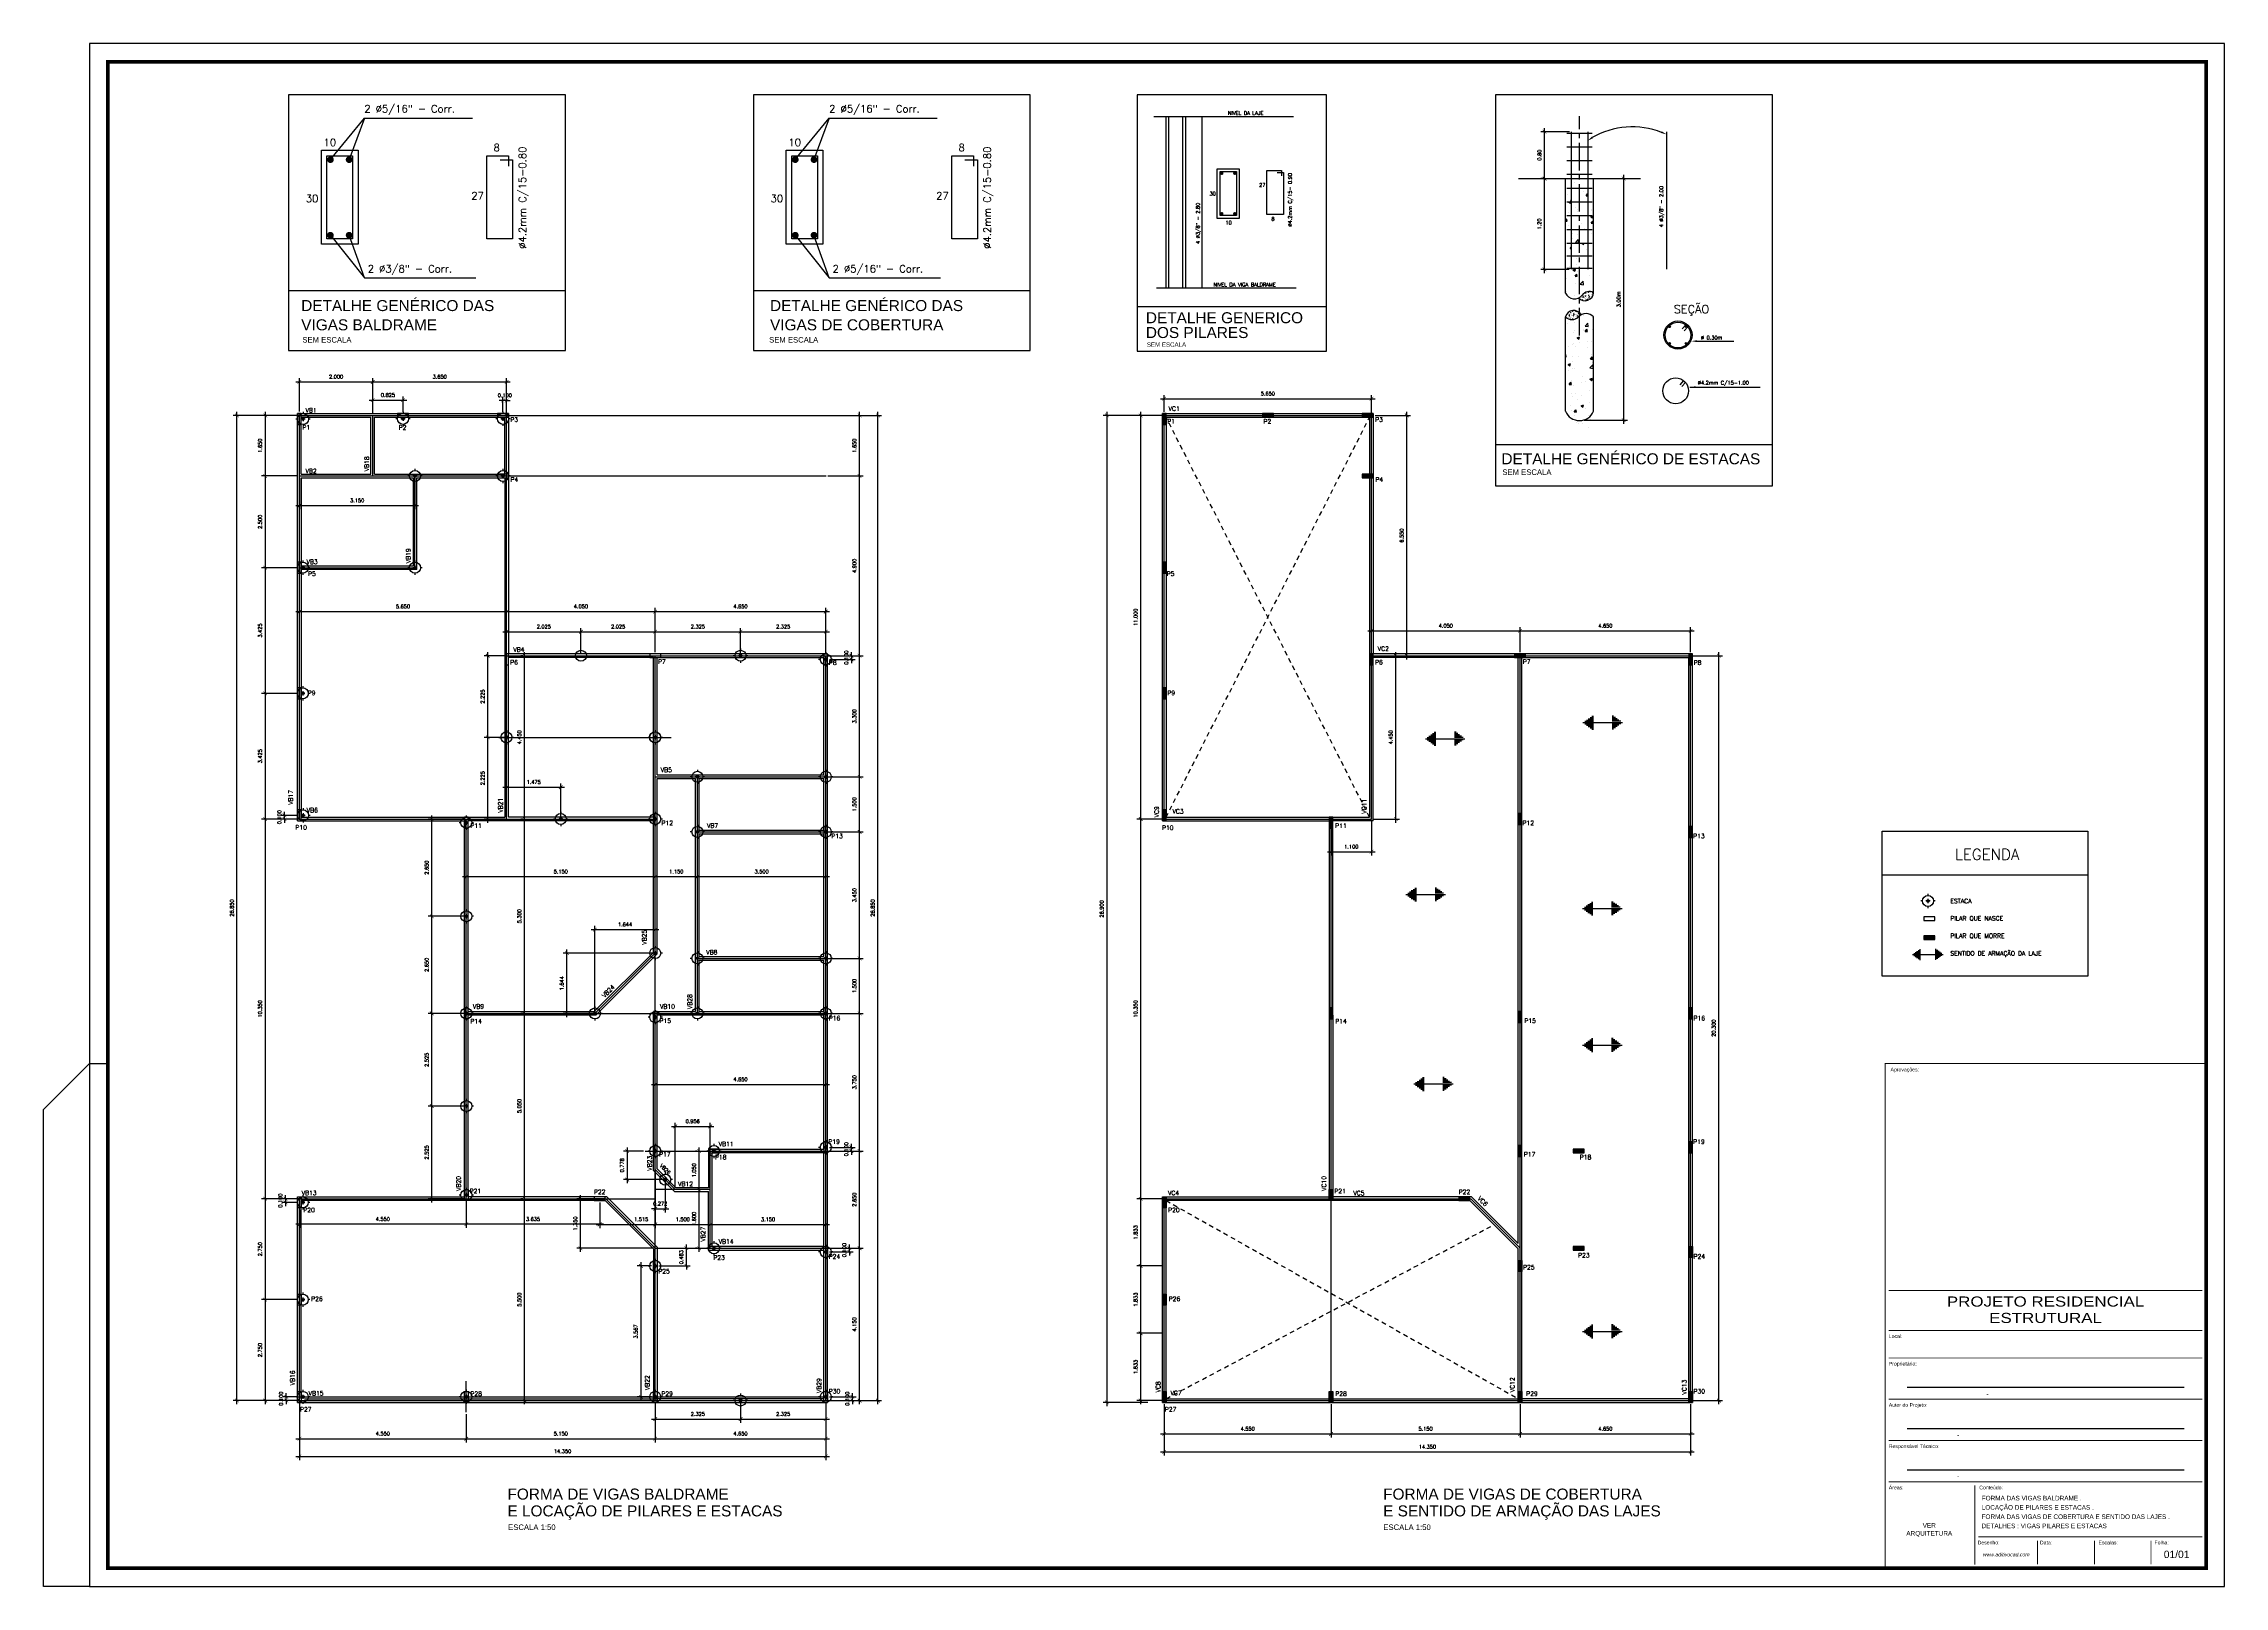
# Model space of a CAD drawing. Extents: x 33.7 to 93.2, y 43.7 to 85.8.
import ezdxf
from ezdxf.enums import TextEntityAlignment as Align

# ---------------------------------------------------------------- set-up
doc = ezdxf.new("R2010")
doc.units = 0
doc.header["$MEASUREMENT"] = 0
doc.header["$PDMODE"] = 3
doc.linetypes.add('CENTER2', pattern=[1.125, 0.75, -0.125, 0.125, -0.125])
doc.linetypes.add('HIDDEN2', pattern=[0.1875, 0.125, -0.0625])
doc.layers.get('0').update_dxf_attribs({"linetype": 'CONTINUOUS'})
doc.layers.get('Defpoints').update_dxf_attribs({"linetype": 'CONTINUOUS'})
for name, color, linetype in [('CARIMBO', 9, 'CONTINUOUS'), ('COTAS', 1, 'CONTINUOUS'), ('DETALHE_ESTACAS', 2, 'CONTINUOUS'), ('DETALHE_PILAR_VIGAS', 7, 'CONTINUOUS'), ('DIVERSOS', 4, 'CONTINUOUS'), ('ESTACA', 3, 'CONTINUOUS'), ('PILAR', 6, 'CONTINUOUS'), ('PROJECAO', 7, 'HIDDEN2'), ('PROV', 9, 'CONTINUOUS'), ('TEXTO0', 7, 'CONTINUOUS'), ('TEXTO1', 2, 'CONTINUOUS'), ('TEXTO2', 6, 'CONTINUOUS'), ('TXT_0', 7, 'CONTINUOUS'), ('TXT_1', 44, 'CONTINUOUS'), ('VIGAS', 2, 'CONTINUOUS')]:
    doc.layers.add(name, color=color, linetype=linetype)
doc.styles.add('PADRAO_TXT', font='romans.shx')
doc.styles.add('PADRAO_TXT2', font='arial.ttf')
doc.styles.add('ROMANS', font='romans', dxfattribs={"height": 0.2})
doc.styles.add('ROMANT', font='romant.shx')
doc.styles.add('TEXTO1', font='romant.shx')
doc.styles.add('TEXTO2', font='arial.ttf')
doc.dimstyles.new('1-100', dxfattribs={"dimtxt": 0.1, "dimasz": 0.1, "dimexe": 0.1, "dimexo": 0.05, "dimgap": 0.09, "dimtad": 1, "dimdec": 3, "dimzin": 0, "dimdsep": 46, "dimtxsty": 'PADRAO_TXT', "dimblk1": 'ARCHTICK', "dimblk2": 'ARCHTICK', "dimsah": 1, "dimcen": 0.09, "dimdle": 0.1, "dimadec": 0, "dimazin": 0, "dimtfac": 1, "dimtdec": 4, "dimtix": 1, "dimtmove": 0, "dimatfit": 3, "dimldrblk": 'ARCHTICK', "dimfxl": 1, "dimtolj": 1, "dimtzin": 0, "dimarcsym": 0})

# ---------------------------------------------------------------- blocks, each defined once
blk = doc.blocks.new('_ArchTick')
at = {"color": 0, "const_width": 0.15}
blk.add_lwpolyline([(-0.5, -0.5), (0.5, 0.5)], dxfattribs=at)
blk = doc.blocks.new('*D7')
at = {"layer": 'COTAS', "color": 0, "lineweight": -2, "transparency": 16777216}
for p, q in [((54.996, 52.92), (56.046, 52.92)), ((55.946, 48.67), (55.946, 53.02)), ((54.996, 48.77), (56.046, 48.77))]:
    blk.add_line(p, q, dxfattribs=at)
at = {"layer": 'Defpoints', "color": 0, "transparency": 16777216}
for p in [(54.946, 52.92), (55.946, 52.92), (54.946, 48.77)]:
    blk.add_point(p, dxfattribs=at)
at = {"layer": 'COTAS', "color": 0, "lineweight": -2, "transparency": 16777216, "xscale": 0.1, "yscale": 0.1, "zscale": 0.1}
for p, rotation in [((55.946, 52.92), 90), ((55.946, 48.77), 270)]:
    blk.add_blockref('_ArchTick', p, dxfattribs=dict(at, rotation=rotation))
at = {"layer": 'COTAS', "color": 0, "transparency": 16777216, "insert": (55.806, 50.845), "char_height": 0.1, "attachment_point": 5, "rotation": 90, "style": 'PADRAO_TXT'}
blk.add_mtext('\\A1;4.150', dxfattribs=at)
blk = doc.blocks.new('*D8')
at = {"layer": 'COTAS', "color": 0, "lineweight": -2, "transparency": 16777216}
for p, q in [((54.996, 55.57), (56.046, 55.57)), ((55.946, 52.82), (55.946, 55.67))]:
    blk.add_line(p, q, dxfattribs=at)
at = {"layer": 'Defpoints', "color": 0, "transparency": 16777216}
for p in [(54.946, 55.57), (55.946, 55.57), (54.946, 52.92)]:
    blk.add_point(p, dxfattribs=at)
at = {"layer": 'COTAS', "color": 0, "lineweight": -2, "transparency": 16777216, "xscale": 0.1, "yscale": 0.1, "zscale": 0.1}
for p, rotation in [((55.946, 55.57), 90), ((55.946, 52.92), 270)]:
    blk.add_blockref('_ArchTick', p, dxfattribs=dict(at, rotation=rotation))
at = {"layer": 'COTAS', "color": 0, "transparency": 16777216, "insert": (55.806, 54.245), "char_height": 0.1, "attachment_point": 5, "rotation": 90, "style": 'PADRAO_TXT'}
blk.add_mtext('\\A1;2.650', dxfattribs=at)
blk = doc.blocks.new('*D9')
at = {"layer": 'COTAS', "color": 0, "lineweight": -2, "transparency": 16777216}
for p, q in [((54.996, 59.32), (56.046, 59.32)), ((55.946, 55.47), (55.946, 59.42))]:
    blk.add_line(p, q, dxfattribs=at)
at = {"layer": 'Defpoints', "color": 0, "transparency": 16777216}
for p in [(54.946, 59.32), (55.946, 59.32), (54.946, 55.57)]:
    blk.add_point(p, dxfattribs=at)
at = {"layer": 'COTAS', "color": 0, "lineweight": -2, "transparency": 16777216, "xscale": 0.1, "yscale": 0.1, "zscale": 0.1}
for p, rotation in [((55.946, 59.32), 90), ((55.946, 55.57), 270)]:
    blk.add_blockref('_ArchTick', p, dxfattribs=dict(at, rotation=rotation))
at = {"layer": 'COTAS', "color": 0, "transparency": 16777216, "insert": (55.806, 57.445), "char_height": 0.1, "attachment_point": 5, "rotation": 90, "style": 'PADRAO_TXT'}
blk.add_mtext('\\A1;3.750', dxfattribs=at)
blk = doc.blocks.new('*D10')
at = {"layer": 'COTAS', "color": 0, "lineweight": -2, "transparency": 16777216}
for p, q in [((54.996, 60.82), (56.046, 60.82)), ((55.946, 59.22), (55.946, 60.92))]:
    blk.add_line(p, q, dxfattribs=at)
at = {"layer": 'Defpoints', "color": 0, "transparency": 16777216}
for p in [(54.946, 60.82), (55.946, 60.82), (54.946, 59.32)]:
    blk.add_point(p, dxfattribs=at)
at = {"layer": 'COTAS', "color": 0, "lineweight": -2, "transparency": 16777216, "xscale": 0.1, "yscale": 0.1, "zscale": 0.1}
for p, rotation in [((55.946, 60.82), 90), ((55.946, 59.32), 270)]:
    blk.add_blockref('_ArchTick', p, dxfattribs=dict(at, rotation=rotation))
at = {"layer": 'COTAS', "color": 0, "transparency": 16777216, "insert": (55.806, 60.07), "char_height": 0.1, "attachment_point": 5, "rotation": 90, "style": 'PADRAO_TXT'}
blk.add_mtext('\\A1;1.500', dxfattribs=at)
blk = doc.blocks.new('*D11')
at = {"layer": 'COTAS', "color": 0, "lineweight": -2, "transparency": 16777216}
for p, q in [((54.996, 64.27), (56.046, 64.27)), ((55.946, 60.72), (55.946, 64.37))]:
    blk.add_line(p, q, dxfattribs=at)
at = {"layer": 'Defpoints', "color": 0, "transparency": 16777216}
for p in [(54.946, 64.27), (55.946, 64.27), (54.946, 60.82)]:
    blk.add_point(p, dxfattribs=at)
at = {"layer": 'COTAS', "color": 0, "lineweight": -2, "transparency": 16777216, "xscale": 0.1, "yscale": 0.1, "zscale": 0.1}
for p, rotation in [((55.946, 64.27), 90), ((55.946, 60.82), 270)]:
    blk.add_blockref('_ArchTick', p, dxfattribs=dict(at, rotation=rotation))
at = {"layer": 'COTAS', "color": 0, "transparency": 16777216, "insert": (55.806, 62.545), "char_height": 0.1, "attachment_point": 5, "rotation": 90, "style": 'PADRAO_TXT'}
blk.add_mtext('\\A1;3.450', dxfattribs=at)
blk = doc.blocks.new('*D12')
at = {"layer": 'COTAS', "color": 0, "lineweight": -2, "transparency": 16777216}
for p, q in [((54.996, 65.77), (56.046, 65.77)), ((55.946, 64.17), (55.946, 65.87))]:
    blk.add_line(p, q, dxfattribs=at)
at = {"layer": 'Defpoints', "color": 0, "transparency": 16777216}
for p in [(54.946, 65.77), (55.946, 65.77), (54.946, 64.27)]:
    blk.add_point(p, dxfattribs=at)
at = {"layer": 'COTAS', "color": 0, "lineweight": -2, "transparency": 16777216, "xscale": 0.1, "yscale": 0.1, "zscale": 0.1}
for p, rotation in [((55.946, 65.77), 90), ((55.946, 64.27), 270)]:
    blk.add_blockref('_ArchTick', p, dxfattribs=dict(at, rotation=rotation))
at = {"layer": 'COTAS', "color": 0, "transparency": 16777216, "insert": (55.806, 65.02), "char_height": 0.1, "attachment_point": 5, "rotation": 90, "style": 'PADRAO_TXT'}
blk.add_mtext('\\A1;1.500', dxfattribs=at)
blk = doc.blocks.new('*D13')
at = {"layer": 'COTAS', "color": 0, "lineweight": -2, "transparency": 16777216}
for p, q in [((54.996, 69.07), (56.046, 69.07)), ((55.946, 65.67), (55.946, 69.17))]:
    blk.add_line(p, q, dxfattribs=at)
at = {"layer": 'Defpoints', "color": 0, "transparency": 16777216}
for p in [(54.946, 69.07), (55.946, 69.07), (54.946, 65.77)]:
    blk.add_point(p, dxfattribs=at)
at = {"layer": 'COTAS', "color": 0, "lineweight": -2, "transparency": 16777216, "xscale": 0.1, "yscale": 0.1, "zscale": 0.1}
for p, rotation in [((55.946, 69.07), 90), ((55.946, 65.77), 270)]:
    blk.add_blockref('_ArchTick', p, dxfattribs=dict(at, rotation=rotation))
at = {"layer": 'COTAS', "color": 0, "transparency": 16777216, "insert": (55.806, 67.42), "char_height": 0.1, "attachment_point": 5, "rotation": 90, "style": 'PADRAO_TXT'}
blk.add_mtext('\\A1;3.300', dxfattribs=at)
blk = doc.blocks.new('*D14')
at = {"layer": 'COTAS', "color": 0, "lineweight": -2, "transparency": 16777216}
for p, q in [((54.996, 75.62), (56.546, 75.62)), ((56.446, 48.67), (56.446, 75.72)), ((54.996, 48.77), (56.546, 48.77))]:
    blk.add_line(p, q, dxfattribs=at)
at = {"layer": 'Defpoints', "color": 0, "transparency": 16777216}
for p in [(54.946, 75.62), (56.446, 75.62), (54.946, 48.77)]:
    blk.add_point(p, dxfattribs=at)
at = {"layer": 'COTAS', "color": 0, "lineweight": -2, "transparency": 16777216, "xscale": 0.1, "yscale": 0.1, "zscale": 0.1}
for p, rotation in [((56.446, 75.62), 90), ((56.446, 48.77), 270)]:
    blk.add_blockref('_ArchTick', p, dxfattribs=dict(at, rotation=rotation))
at = {"layer": 'COTAS', "color": 0, "transparency": 16777216, "insert": (56.306, 62.195), "char_height": 0.1, "attachment_point": 5, "rotation": 90, "style": 'PADRAO_TXT'}
blk.add_mtext('\\A1;26.850', dxfattribs=at)
blk = doc.blocks.new('*D15')
at = {"layer": 'COTAS', "color": 0, "lineweight": -2, "transparency": 16777216}
for p, q in [((55.075, 52.92), (55.768, 52.92)), ((55.668, 52.92), (55.668, 53.02)), ((55.668, 52.82), (55.668, 52.92)), ((55.125, 52.82), (55.768, 52.82)), ((55.668, 52.82), (55.668, 52.72))]:
    blk.add_line(p, q, dxfattribs=at)
at = {"layer": 'Defpoints', "color": 0, "transparency": 16777216}
for p in [(55.025, 52.92), (55.668, 52.92), (55.075, 52.82)]:
    blk.add_point(p, dxfattribs=at)
at = {"layer": 'COTAS', "color": 0, "lineweight": -2, "transparency": 16777216, "xscale": 0.1, "yscale": 0.1, "zscale": 0.1}
for p, rotation in [((55.668, 52.92), 270), ((55.668, 52.82), 90)]:
    blk.add_blockref('_ArchTick', p, dxfattribs=dict(at, rotation=rotation))
at = {"layer": 'COTAS', "color": 0, "transparency": 16777216, "insert": (55.528, 52.87), "char_height": 0.1, "attachment_point": 5, "rotation": 90, "style": 'PADRAO_TXT'}
blk.add_mtext('\\A1;0.100', dxfattribs=at)
blk = doc.blocks.new('*D16')
at = {"layer": 'COTAS', "color": 0, "lineweight": -2, "transparency": 16777216}
for p, q in [((55.075, 55.57), (55.823, 55.57)), ((55.125, 55.67), (55.823, 55.67)), ((55.723, 55.67), (55.723, 55.77)), ((55.723, 55.57), (55.723, 55.67)), ((55.723, 55.57), (55.723, 55.47))]:
    blk.add_line(p, q, dxfattribs=at)
at = {"layer": 'Defpoints', "color": 0, "transparency": 16777216}
for p in [(55.025, 55.57), (55.075, 55.67), (55.723, 55.67)]:
    blk.add_point(p, dxfattribs=at)
at = {"layer": 'COTAS', "color": 0, "lineweight": -2, "transparency": 16777216, "xscale": 0.1, "yscale": 0.1, "zscale": 0.1}
for p, rotation in [((55.723, 55.67), 270), ((55.723, 55.57), 90)]:
    blk.add_blockref('_ArchTick', p, dxfattribs=dict(at, rotation=rotation))
at = {"layer": 'COTAS', "color": 0, "transparency": 16777216, "insert": (55.583, 55.62), "char_height": 0.1, "attachment_point": 5, "rotation": 90, "style": 'PADRAO_TXT'}
blk.add_mtext('\\A1;0.100', dxfattribs=at)
blk = doc.blocks.new('*D17')
at = {"layer": 'COTAS', "color": 0, "lineweight": -2, "transparency": 16777216}
for p, q in [((55.075, 69.07), (55.824, 69.07)), ((55.125, 68.97), (55.824, 68.97)), ((55.724, 69.07), (55.724, 69.17)), ((55.724, 69.07), (55.724, 68.97)), ((55.724, 68.97), (55.724, 68.87))]:
    blk.add_line(p, q, dxfattribs=at)
at = {"layer": 'Defpoints', "color": 0, "transparency": 16777216}
for p in [(55.025, 69.07), (55.075, 68.97), (55.724, 68.97)]:
    blk.add_point(p, dxfattribs=at)
at = {"layer": 'COTAS', "color": 0, "lineweight": -2, "transparency": 16777216, "xscale": 0.1, "yscale": 0.1, "zscale": 0.1}
for p, rotation in [((55.724, 69.07), 270), ((55.724, 68.97), 90)]:
    blk.add_blockref('_ArchTick', p, dxfattribs=dict(at, rotation=rotation))
at = {"layer": 'COTAS', "color": 0, "transparency": 16777216, "insert": (55.584, 69.02), "char_height": 0.1, "attachment_point": 5, "rotation": 90, "style": 'PADRAO_TXT'}
blk.add_mtext('\\A1;0.100', dxfattribs=at)
blk = doc.blocks.new('*D18')
at = {"layer": 'COTAS', "color": 0, "lineweight": -2, "transparency": 16777216}
for p, q in [((55.082, 73.97), (56.046, 73.97)), ((55.946, 68.97), (55.946, 74.07)), ((55.075, 69.07), (56.046, 69.07))]:
    blk.add_line(p, q, dxfattribs=at)
at = {"layer": 'Defpoints', "color": 0, "transparency": 16777216}
for p in [(55.032, 73.97), (55.946, 73.97), (55.025, 69.07)]:
    blk.add_point(p, dxfattribs=at)
at = {"layer": 'COTAS', "color": 0, "lineweight": -2, "transparency": 16777216, "xscale": 0.1, "yscale": 0.1, "zscale": 0.1}
for p, rotation in [((55.946, 73.97), 90), ((55.946, 69.07), 270)]:
    blk.add_blockref('_ArchTick', p, dxfattribs=dict(at, rotation=rotation))
at = {"layer": 'COTAS', "color": 0, "transparency": 16777216, "insert": (55.806, 71.52), "char_height": 0.1, "attachment_point": 5, "rotation": 90, "style": 'PADRAO_TXT'}
blk.add_mtext('\\A1;4.900', dxfattribs=at)
blk = doc.blocks.new('*D19')
at = {"layer": 'COTAS', "color": 0, "lineweight": -2, "transparency": 16777216}
for p, q in [((55.082, 75.62), (56.046, 75.62)), ((55.946, 73.87), (55.946, 75.72))]:
    blk.add_line(p, q, dxfattribs=at)
at = {"layer": 'Defpoints', "color": 0, "transparency": 16777216}
for p in [(55.032, 75.62), (55.946, 75.62), (55.032, 73.97)]:
    blk.add_point(p, dxfattribs=at)
at = {"layer": 'COTAS', "color": 0, "lineweight": -2, "transparency": 16777216, "xscale": 0.1, "yscale": 0.1, "zscale": 0.1}
for p, rotation in [((55.946, 75.62), 90), ((55.946, 73.97), 270)]:
    blk.add_blockref('_ArchTick', p, dxfattribs=dict(at, rotation=rotation))
at = {"layer": 'COTAS', "color": 0, "transparency": 16777216, "insert": (55.806, 74.795), "char_height": 0.1, "attachment_point": 5, "rotation": 90, "style": 'PADRAO_TXT'}
blk.add_mtext('\\A1;1.650', dxfattribs=at)
blk = doc.blocks.new('*D20')
at = {"layer": 'COTAS', "color": 0, "lineweight": -2, "transparency": 16777216}
for p, q in [((40.575, 76.535), (42.775, 76.535)), ((40.675, 75.731), (40.675, 76.635)), ((42.675, 75.731), (42.675, 76.635))]:
    blk.add_line(p, q, dxfattribs=at)
at = {"layer": 'Defpoints', "color": 0, "transparency": 16777216}
for p in [(42.675, 76.535), (40.675, 75.681), (42.675, 75.681)]:
    blk.add_point(p, dxfattribs=at)
at = {"layer": 'COTAS', "color": 0, "lineweight": -2, "transparency": 16777216, "xscale": 0.1, "yscale": 0.1, "zscale": 0.1, "rotation": 180}
blk.add_blockref('_ArchTick', (40.675, 76.535), dxfattribs=at)
at = {"layer": 'COTAS', "color": 0, "lineweight": -2, "transparency": 16777216, "xscale": 0.1, "yscale": 0.1, "zscale": 0.1}
blk.add_blockref('_ArchTick', (42.675, 76.535), dxfattribs=at)
at = {"layer": 'COTAS', "color": 0, "transparency": 16777216, "insert": (41.675, 76.675), "char_height": 0.1, "attachment_point": 5, "style": 'PADRAO_TXT'}
blk.add_mtext('\\A1;2.000', dxfattribs=at)
blk = doc.blocks.new('*D21')
at = {"layer": 'COTAS', "color": 0, "lineweight": -2, "transparency": 16777216}
for p, q in [((42.575, 76.535), (46.425, 76.535)), ((46.325, 75.731), (46.325, 76.635))]:
    blk.add_line(p, q, dxfattribs=at)
at = {"layer": 'Defpoints', "color": 0, "transparency": 16777216}
for p in [(46.325, 76.535), (42.675, 75.681), (46.325, 75.681)]:
    blk.add_point(p, dxfattribs=at)
at = {"layer": 'COTAS', "color": 0, "lineweight": -2, "transparency": 16777216, "xscale": 0.1, "yscale": 0.1, "zscale": 0.1, "rotation": 180}
blk.add_blockref('_ArchTick', (42.675, 76.535), dxfattribs=at)
at = {"layer": 'COTAS', "color": 0, "lineweight": -2, "transparency": 16777216, "xscale": 0.1, "yscale": 0.1, "zscale": 0.1}
blk.add_blockref('_ArchTick', (46.325, 76.535), dxfattribs=at)
at = {"layer": 'COTAS', "color": 0, "transparency": 16777216, "insert": (44.5, 76.675), "char_height": 0.1, "attachment_point": 5, "style": 'PADRAO_TXT'}
blk.add_mtext('\\A1;3.650', dxfattribs=at)
blk = doc.blocks.new('*D22')
at = {"layer": 'COTAS', "color": 0, "lineweight": -2, "transparency": 16777216}
for p, q in [((42.675, 75.67), (42.675, 76.136)), ((43.5, 75.72), (43.5, 76.136)), ((42.575, 76.036), (43.6, 76.036))]:
    blk.add_line(p, q, dxfattribs=at)
at = {"layer": 'Defpoints', "color": 0, "transparency": 16777216}
for p in [(42.675, 75.62), (43.5, 76.036), (43.5, 75.67)]:
    blk.add_point(p, dxfattribs=at)
at = {"layer": 'COTAS', "color": 0, "lineweight": -2, "transparency": 16777216, "xscale": 0.1, "yscale": 0.1, "zscale": 0.1, "rotation": 180}
blk.add_blockref('_ArchTick', (42.675, 76.036), dxfattribs=at)
at = {"layer": 'COTAS', "color": 0, "lineweight": -2, "transparency": 16777216, "xscale": 0.1, "yscale": 0.1, "zscale": 0.1}
blk.add_blockref('_ArchTick', (43.5, 76.036), dxfattribs=at)
at = {"layer": 'COTAS', "color": 0, "transparency": 16777216, "insert": (43.088, 76.176), "char_height": 0.1, "attachment_point": 5, "style": 'PADRAO_TXT'}
blk.add_mtext('\\A1;0.825', dxfattribs=at)
blk = doc.blocks.new('*D23')
at = {"layer": 'COTAS', "color": 0, "lineweight": -2, "transparency": 16777216}
for p, q in [((46.225, 75.72), (46.225, 76.128)), ((46.325, 75.67), (46.325, 76.128)), ((46.225, 76.028), (46.125, 76.028)), ((46.325, 76.028), (46.225, 76.028)), ((46.325, 76.028), (46.425, 76.028))]:
    blk.add_line(p, q, dxfattribs=at)
at = {"layer": 'Defpoints', "color": 0, "transparency": 16777216}
for p in [(46.225, 76.028), (46.225, 75.67), (46.325, 75.62)]:
    blk.add_point(p, dxfattribs=at)
at = {"layer": 'COTAS', "color": 0, "lineweight": -2, "transparency": 16777216, "xscale": 0.1, "yscale": 0.1, "zscale": 0.1}
blk.add_blockref('_ArchTick', (46.225, 76.028), dxfattribs=at)
at = {"layer": 'COTAS', "color": 0, "lineweight": -2, "transparency": 16777216, "xscale": 0.1, "yscale": 0.1, "zscale": 0.1, "rotation": 180}
blk.add_blockref('_ArchTick', (46.325, 76.028), dxfattribs=at)
at = {"layer": 'COTAS', "color": 0, "transparency": 16777216, "insert": (46.275, 76.168), "char_height": 0.1, "attachment_point": 5, "style": 'PADRAO_TXT'}
blk.add_mtext('\\A1;0.100', dxfattribs=at)
blk = doc.blocks.new('*D24')
at = {"layer": 'COTAS', "color": 0, "lineweight": -2, "transparency": 16777216}
for p, q in [((40.675, 73.92), (40.675, 73.062)), ((43.825, 73.92), (43.825, 73.062)), ((40.575, 73.162), (43.925, 73.162))]:
    blk.add_line(p, q, dxfattribs=at)
at = {"layer": 'Defpoints', "color": 0, "transparency": 16777216}
for p in [(40.675, 73.97), (43.825, 73.97), (43.825, 73.162)]:
    blk.add_point(p, dxfattribs=at)
at = {"layer": 'COTAS', "color": 0, "lineweight": -2, "transparency": 16777216, "xscale": 0.1, "yscale": 0.1, "zscale": 0.1, "rotation": 180}
blk.add_blockref('_ArchTick', (40.675, 73.162), dxfattribs=at)
at = {"layer": 'COTAS', "color": 0, "lineweight": -2, "transparency": 16777216, "xscale": 0.1, "yscale": 0.1, "zscale": 0.1}
blk.add_blockref('_ArchTick', (43.825, 73.162), dxfattribs=at)
at = {"layer": 'COTAS', "color": 0, "transparency": 16777216, "insert": (42.25, 73.302), "char_height": 0.1, "attachment_point": 5, "style": 'PADRAO_TXT'}
blk.add_mtext('\\A1;3.150', dxfattribs=at)
blk = doc.blocks.new('*D25')
at = {"layer": 'COTAS', "color": 0, "lineweight": -2, "transparency": 16777216}
for p, q in [((40.625, 75.62), (39.644, 75.62)), ((39.744, 75.72), (39.744, 73.87)), ((40.625, 73.97), (39.644, 73.97))]:
    blk.add_line(p, q, dxfattribs=at)
at = {"layer": 'Defpoints', "color": 0, "transparency": 16777216}
for p in [(40.675, 75.62), (39.744, 73.97), (40.675, 73.97)]:
    blk.add_point(p, dxfattribs=at)
at = {"layer": 'COTAS', "color": 0, "lineweight": -2, "transparency": 16777216, "xscale": 0.1, "yscale": 0.1, "zscale": 0.1}
for p, rotation in [((39.744, 75.62), 90), ((39.744, 73.97), 270)]:
    blk.add_blockref('_ArchTick', p, dxfattribs=dict(at, rotation=rotation))
at = {"layer": 'COTAS', "color": 0, "transparency": 16777216, "insert": (39.604, 74.795), "char_height": 0.1, "attachment_point": 5, "rotation": 90, "style": 'PADRAO_TXT'}
blk.add_mtext('\\A1;1.650', dxfattribs=at)
blk = doc.blocks.new('*D26')
at = {"layer": 'COTAS', "color": 0, "lineweight": -2, "transparency": 16777216}
for p, q in [((39.744, 74.07), (39.744, 71.37)), ((40.625, 71.47), (39.644, 71.47))]:
    blk.add_line(p, q, dxfattribs=at)
at = {"layer": 'Defpoints', "color": 0, "transparency": 16777216}
for p in [(40.675, 73.97), (39.744, 71.47), (40.675, 71.47)]:
    blk.add_point(p, dxfattribs=at)
at = {"layer": 'COTAS', "color": 0, "lineweight": -2, "transparency": 16777216, "xscale": 0.1, "yscale": 0.1, "zscale": 0.1}
for p, rotation in [((39.744, 73.97), 90), ((39.744, 71.47), 270)]:
    blk.add_blockref('_ArchTick', p, dxfattribs=dict(at, rotation=rotation))
at = {"layer": 'COTAS', "color": 0, "transparency": 16777216, "insert": (39.604, 72.72), "char_height": 0.1, "attachment_point": 5, "rotation": 90, "style": 'PADRAO_TXT'}
blk.add_mtext('\\A1;2.500', dxfattribs=at)
blk = doc.blocks.new('*D27')
at = {"layer": 'COTAS', "color": 0, "lineweight": -2, "transparency": 16777216}
for p, q in [((39.744, 71.57), (39.744, 67.945)), ((40.575, 68.045), (39.644, 68.045))]:
    blk.add_line(p, q, dxfattribs=at)
at = {"layer": 'Defpoints', "color": 0, "transparency": 16777216}
for p in [(40.675, 71.47), (39.744, 68.045), (40.625, 68.045)]:
    blk.add_point(p, dxfattribs=at)
at = {"layer": 'COTAS', "color": 0, "lineweight": -2, "transparency": 16777216, "xscale": 0.1, "yscale": 0.1, "zscale": 0.1}
for p, rotation in [((39.744, 71.47), 90), ((39.744, 68.045), 270)]:
    blk.add_blockref('_ArchTick', p, dxfattribs=dict(at, rotation=rotation))
at = {"layer": 'COTAS', "color": 0, "transparency": 16777216, "insert": (39.604, 69.757), "char_height": 0.1, "attachment_point": 5, "rotation": 90, "style": 'PADRAO_TXT'}
blk.add_mtext('\\A1;3.425', dxfattribs=at)
blk = doc.blocks.new('*D28')
at = {"layer": 'COTAS', "color": 0, "lineweight": -2, "transparency": 16777216}
for p, q in [((39.744, 68.145), (39.744, 64.52)), ((40.625, 64.62), (39.644, 64.62))]:
    blk.add_line(p, q, dxfattribs=at)
at = {"layer": 'Defpoints', "color": 0, "transparency": 16777216}
for p in [(40.625, 68.045), (39.744, 64.62), (40.675, 64.62)]:
    blk.add_point(p, dxfattribs=at)
at = {"layer": 'COTAS', "color": 0, "lineweight": -2, "transparency": 16777216, "xscale": 0.1, "yscale": 0.1, "zscale": 0.1}
for p, rotation in [((39.744, 68.045), 90), ((39.744, 64.62), 270)]:
    blk.add_blockref('_ArchTick', p, dxfattribs=dict(at, rotation=rotation))
at = {"layer": 'COTAS', "color": 0, "transparency": 16777216, "insert": (39.604, 66.332), "char_height": 0.1, "attachment_point": 5, "rotation": 90, "style": 'PADRAO_TXT'}
blk.add_mtext('\\A1;3.425', dxfattribs=at)
blk = doc.blocks.new('*D29')
at = {"layer": 'COTAS', "color": 0, "lineweight": -2, "transparency": 16777216}
for p, q in [((40.27, 64.72), (40.27, 64.82)), ((40.575, 64.72), (40.17, 64.72)), ((40.625, 64.62), (40.17, 64.62)), ((40.27, 64.62), (40.27, 64.72)), ((40.27, 64.62), (40.27, 64.52))]:
    blk.add_line(p, q, dxfattribs=at)
at = {"layer": 'Defpoints', "color": 0, "transparency": 16777216}
for p in [(40.27, 64.72), (40.625, 64.72), (40.675, 64.62)]:
    blk.add_point(p, dxfattribs=at)
at = {"layer": 'COTAS', "color": 0, "lineweight": -2, "transparency": 16777216, "xscale": 0.1, "yscale": 0.1, "zscale": 0.1}
for p, rotation in [((40.27, 64.72), 270), ((40.27, 64.62), 90)]:
    blk.add_blockref('_ArchTick', p, dxfattribs=dict(at, rotation=rotation))
at = {"layer": 'COTAS', "color": 0, "transparency": 16777216, "insert": (40.13, 64.67), "char_height": 0.1, "attachment_point": 5, "rotation": 90, "style": 'PADRAO_TXT'}
blk.add_mtext('\\A1;0.100', dxfattribs=at)
blk = doc.blocks.new('*D30')
at = {"layer": 'COTAS', "color": 0, "lineweight": -2, "transparency": 16777216}
for p, q in [((40.575, 64.62), (39.644, 64.62)), ((39.744, 64.72), (39.744, 54.17)), ((40.625, 54.27), (39.644, 54.27))]:
    blk.add_line(p, q, dxfattribs=at)
at = {"layer": 'Defpoints', "color": 0, "transparency": 16777216}
for p in [(40.625, 64.62), (39.744, 54.27), (40.675, 54.27)]:
    blk.add_point(p, dxfattribs=at)
at = {"layer": 'COTAS', "color": 0, "lineweight": -2, "transparency": 16777216, "xscale": 0.1, "yscale": 0.1, "zscale": 0.1}
for p, rotation in [((39.744, 64.62), 90), ((39.744, 54.27), 270)]:
    blk.add_blockref('_ArchTick', p, dxfattribs=dict(at, rotation=rotation))
at = {"layer": 'COTAS', "color": 0, "transparency": 16777216, "insert": (39.604, 59.445), "char_height": 0.1, "attachment_point": 5, "rotation": 90, "style": 'PADRAO_TXT'}
blk.add_mtext('\\A1;10.350', dxfattribs=at)
blk = doc.blocks.new('*D31')
at = {"layer": 'COTAS', "color": 0, "lineweight": -2, "transparency": 16777216}
for p, q in [((39.744, 54.37), (39.744, 51.42)), ((40.575, 51.52), (39.644, 51.52))]:
    blk.add_line(p, q, dxfattribs=at)
at = {"layer": 'Defpoints', "color": 0, "transparency": 16777216}
for p in [(40.675, 54.27), (39.744, 51.52), (40.625, 51.52)]:
    blk.add_point(p, dxfattribs=at)
at = {"layer": 'COTAS', "color": 0, "lineweight": -2, "transparency": 16777216, "xscale": 0.1, "yscale": 0.1, "zscale": 0.1}
for p, rotation in [((39.744, 54.27), 90), ((39.744, 51.52), 270)]:
    blk.add_blockref('_ArchTick', p, dxfattribs=dict(at, rotation=rotation))
at = {"layer": 'COTAS', "color": 0, "transparency": 16777216, "insert": (39.604, 52.895), "char_height": 0.1, "attachment_point": 5, "rotation": 90, "style": 'PADRAO_TXT'}
blk.add_mtext('\\A1;2.750', dxfattribs=at)
blk = doc.blocks.new('*D32')
at = {"layer": 'COTAS', "color": 0, "lineweight": -2, "transparency": 16777216}
for p, q in [((39.744, 51.62), (39.744, 48.67)), ((40.625, 48.77), (39.644, 48.77))]:
    blk.add_line(p, q, dxfattribs=at)
at = {"layer": 'Defpoints', "color": 0, "transparency": 16777216}
for p in [(40.625, 51.52), (39.744, 48.77), (40.675, 48.77)]:
    blk.add_point(p, dxfattribs=at)
at = {"layer": 'COTAS', "color": 0, "lineweight": -2, "transparency": 16777216, "xscale": 0.1, "yscale": 0.1, "zscale": 0.1}
for p, rotation in [((39.744, 51.52), 90), ((39.744, 48.77), 270)]:
    blk.add_blockref('_ArchTick', p, dxfattribs=dict(at, rotation=rotation))
at = {"layer": 'COTAS', "color": 0, "transparency": 16777216, "insert": (39.604, 50.145), "char_height": 0.1, "attachment_point": 5, "rotation": 90, "style": 'PADRAO_TXT'}
blk.add_mtext('\\A1;2.750', dxfattribs=at)
blk = doc.blocks.new('*D33')
at = {"layer": 'COTAS', "color": 0, "lineweight": -2, "transparency": 16777216}
for p, q in [((40.575, 54.27), (40.197, 54.27)), ((40.575, 54.17), (40.197, 54.17)), ((40.297, 54.27), (40.297, 54.37)), ((40.297, 54.27), (40.297, 54.17)), ((40.297, 54.17), (40.297, 54.07))]:
    blk.add_line(p, q, dxfattribs=at)
at = {"layer": 'Defpoints', "color": 0, "transparency": 16777216}
for p in [(40.297, 54.17), (40.625, 54.27), (40.625, 54.17)]:
    blk.add_point(p, dxfattribs=at)
at = {"layer": 'COTAS', "color": 0, "lineweight": -2, "transparency": 16777216, "xscale": 0.1, "yscale": 0.1, "zscale": 0.1}
for p, rotation in [((40.297, 54.27), 270), ((40.297, 54.17), 90)]:
    blk.add_blockref('_ArchTick', p, dxfattribs=dict(at, rotation=rotation))
at = {"layer": 'COTAS', "color": 0, "transparency": 16777216, "insert": (40.157, 54.22), "char_height": 0.1, "attachment_point": 5, "rotation": 90, "style": 'PADRAO_TXT'}
blk.add_mtext('\\A1;0.100', dxfattribs=at)
blk = doc.blocks.new('*D34')
at = {"layer": 'COTAS', "color": 0, "lineweight": -2, "transparency": 16777216}
for p, q in [((40.575, 48.87), (40.217, 48.87)), ((40.575, 48.77), (40.217, 48.77)), ((40.317, 48.87), (40.317, 48.97)), ((40.317, 48.77), (40.317, 48.87)), ((40.317, 48.77), (40.317, 48.67))]:
    blk.add_line(p, q, dxfattribs=at)
at = {"layer": 'Defpoints', "color": 0, "transparency": 16777216}
for p in [(40.317, 48.87), (40.625, 48.87), (40.625, 48.77)]:
    blk.add_point(p, dxfattribs=at)
at = {"layer": 'COTAS', "color": 0, "lineweight": -2, "transparency": 16777216, "xscale": 0.1, "yscale": 0.1, "zscale": 0.1}
for p, rotation in [((40.317, 48.87), 270), ((40.317, 48.77), 90)]:
    blk.add_blockref('_ArchTick', p, dxfattribs=dict(at, rotation=rotation))
at = {"layer": 'COTAS', "color": 0, "transparency": 16777216, "insert": (40.177, 48.82), "char_height": 0.1, "attachment_point": 5, "rotation": 90, "style": 'PADRAO_TXT'}
blk.add_mtext('\\A1;0.100', dxfattribs=at)
blk = doc.blocks.new('*D35')
at = {"layer": 'COTAS', "color": 0, "lineweight": -2, "transparency": 16777216}
for p, q in [((55.075, 48.77), (55.849, 48.77)), ((55.125, 48.87), (55.849, 48.87)), ((55.749, 48.87), (55.749, 48.97)), ((55.749, 48.77), (55.749, 48.87)), ((55.749, 48.77), (55.749, 48.67))]:
    blk.add_line(p, q, dxfattribs=at)
at = {"layer": 'Defpoints', "color": 0, "transparency": 16777216}
for p in [(55.025, 48.77), (55.075, 48.87), (55.749, 48.87)]:
    blk.add_point(p, dxfattribs=at)
at = {"layer": 'COTAS', "color": 0, "lineweight": -2, "transparency": 16777216, "xscale": 0.1, "yscale": 0.1, "zscale": 0.1}
for p, rotation in [((55.749, 48.87), 270), ((55.749, 48.77), 90)]:
    blk.add_blockref('_ArchTick', p, dxfattribs=dict(at, rotation=rotation))
at = {"layer": 'COTAS', "color": 0, "transparency": 16777216, "insert": (55.609, 48.82), "char_height": 0.1, "attachment_point": 5, "rotation": 90, "style": 'PADRAO_TXT'}
blk.add_mtext('\\A1;0.100', dxfattribs=at)
blk = doc.blocks.new('*D36')
at = {"layer": 'COTAS', "color": 0, "lineweight": -2, "transparency": 16777216}
for p, q in [((50.475, 52.92), (51.325, 52.92)), ((51.225, 52.92), (51.225, 53.02)), ((51.225, 52.437), (51.225, 52.92)), ((50.475, 52.437), (51.325, 52.437)), ((51.225, 52.437), (51.225, 52.337))]:
    blk.add_line(p, q, dxfattribs=at)
at = {"layer": 'Defpoints', "color": 0, "transparency": 16777216}
for p in [(50.425, 52.92), (51.225, 52.92), (50.425, 52.437)]:
    blk.add_point(p, dxfattribs=at)
at = {"layer": 'COTAS', "color": 0, "lineweight": -2, "transparency": 16777216, "xscale": 0.1, "yscale": 0.1, "zscale": 0.1}
for p, rotation in [((51.225, 52.92), 270), ((51.225, 52.437), 90)]:
    blk.add_blockref('_ArchTick', p, dxfattribs=dict(at, rotation=rotation))
at = {"layer": 'COTAS', "color": 0, "transparency": 16777216, "insert": (51.085, 52.678), "char_height": 0.1, "attachment_point": 5, "rotation": 90, "style": 'PADRAO_TXT'}
blk.add_mtext('\\A1;0.483', dxfattribs=at)
blk = doc.blocks.new('*D37')
at = {"layer": 'COTAS', "color": 0, "lineweight": -2, "transparency": 16777216}
for p, q in [((45.225, 54.17), (45.225, 53.474)), ((48.861, 54.17), (48.861, 53.474)), ((48.961, 53.574), (45.125, 53.574))]:
    blk.add_line(p, q, dxfattribs=at)
at = {"layer": 'Defpoints', "color": 0, "transparency": 16777216}
for p in [(45.225, 54.22), (48.861, 54.22), (45.225, 53.574)]:
    blk.add_point(p, dxfattribs=at)
at = {"layer": 'COTAS', "color": 0, "lineweight": -2, "transparency": 16777216, "xscale": 0.1, "yscale": 0.1, "zscale": 0.1, "rotation": 180}
blk.add_blockref('_ArchTick', (45.225, 53.574), dxfattribs=at)
at = {"layer": 'COTAS', "color": 0, "lineweight": -2, "transparency": 16777216, "xscale": 0.1, "yscale": 0.1, "zscale": 0.1}
blk.add_blockref('_ArchTick', (48.861, 53.574), dxfattribs=at)
at = {"layer": 'COTAS', "color": 0, "transparency": 16777216, "insert": (47.043, 53.714), "char_height": 0.1, "attachment_point": 5, "style": 'PADRAO_TXT'}
blk.add_mtext('\\A1;3.635', dxfattribs=at)
blk = doc.blocks.new('*D38')
at = {"layer": 'COTAS', "color": 0, "lineweight": -2, "transparency": 16777216}
for p, q in [((45.325, 53.574), (40.575, 53.574)), ((40.675, 53.97), (40.675, 53.474))]:
    blk.add_line(p, q, dxfattribs=at)
at = {"layer": 'Defpoints', "color": 0, "transparency": 16777216}
for p in [(45.225, 54.22), (40.675, 54.02), (40.675, 53.574)]:
    blk.add_point(p, dxfattribs=at)
at = {"layer": 'COTAS', "color": 0, "lineweight": -2, "transparency": 16777216, "xscale": 0.1, "yscale": 0.1, "zscale": 0.1, "rotation": 180}
blk.add_blockref('_ArchTick', (40.675, 53.574), dxfattribs=at)
at = {"layer": 'COTAS', "color": 0, "lineweight": -2, "transparency": 16777216, "xscale": 0.1, "yscale": 0.1, "zscale": 0.1}
blk.add_blockref('_ArchTick', (45.225, 53.574), dxfattribs=at)
at = {"layer": 'COTAS', "color": 0, "transparency": 16777216, "insert": (42.95, 53.714), "char_height": 0.1, "attachment_point": 5, "style": 'PADRAO_TXT'}
blk.add_mtext('\\A1;4.550', dxfattribs=at)
blk = doc.blocks.new('*D39')
at = {"layer": 'COTAS', "color": 0, "lineweight": -2, "transparency": 16777216}
for p, q in [((48.861, 54.17), (48.861, 53.47)), ((50.375, 54.17), (50.375, 53.47)), ((48.761, 53.57), (50.475, 53.57))]:
    blk.add_line(p, q, dxfattribs=at)
at = {"layer": 'Defpoints', "color": 0, "transparency": 16777216}
for p in [(48.861, 54.22), (50.375, 54.22), (50.375, 53.57)]:
    blk.add_point(p, dxfattribs=at)
at = {"layer": 'COTAS', "color": 0, "lineweight": -2, "transparency": 16777216, "xscale": 0.1, "yscale": 0.1, "zscale": 0.1, "rotation": 180}
blk.add_blockref('_ArchTick', (48.861, 53.57), dxfattribs=at)
at = {"layer": 'COTAS', "color": 0, "lineweight": -2, "transparency": 16777216, "xscale": 0.1, "yscale": 0.1, "zscale": 0.1}
blk.add_blockref('_ArchTick', (50.375, 53.57), dxfattribs=at)
at = {"layer": 'COTAS', "color": 0, "transparency": 16777216, "insert": (49.992, 53.71), "char_height": 0.1, "attachment_point": 5, "style": 'PADRAO_TXT'}
blk.add_mtext('\\A1;1.515', dxfattribs=at)
blk = doc.blocks.new('*D40')
at = {"layer": 'COTAS', "color": 0, "lineweight": -2, "transparency": 16777216}
for p, q in [((46.762, 54.27), (46.712, 54.27)), ((46.812, 48.67), (46.812, 54.37))]:
    blk.add_line(p, q, dxfattribs=at)
at = {"layer": 'Defpoints', "color": 0, "transparency": 16777216}
for p in [(46.812, 54.27), (46.812, 54.27), (46.812, 48.77)]:
    blk.add_point(p, dxfattribs=at)
at = {"layer": 'COTAS', "color": 0, "lineweight": -2, "transparency": 16777216, "xscale": 0.1, "yscale": 0.1, "zscale": 0.1}
for p, rotation in [((46.812, 54.27), 90), ((46.812, 48.77), 270)]:
    blk.add_blockref('_ArchTick', p, dxfattribs=dict(at, rotation=rotation))
at = {"layer": 'COTAS', "color": 0, "transparency": 16777216, "insert": (46.672, 51.52), "char_height": 0.1, "attachment_point": 5, "rotation": 90, "style": 'PADRAO_TXT'}
blk.add_mtext('\\A1;5.500', dxfattribs=at)
blk = doc.blocks.new('*D41')
at = {"layer": 'COTAS', "color": 0, "lineweight": -2, "transparency": 16777216}
for p, q in [((46.762, 59.32), (46.712, 59.32)), ((46.812, 54.17), (46.812, 59.42))]:
    blk.add_line(p, q, dxfattribs=at)
at = {"layer": 'Defpoints', "color": 0, "transparency": 16777216}
for p in [(46.812, 59.32), (46.812, 59.32), (46.812, 54.27)]:
    blk.add_point(p, dxfattribs=at)
at = {"layer": 'COTAS', "color": 0, "lineweight": -2, "transparency": 16777216, "xscale": 0.1, "yscale": 0.1, "zscale": 0.1}
for p, rotation in [((46.812, 59.32), 90), ((46.812, 54.27), 270)]:
    blk.add_blockref('_ArchTick', p, dxfattribs=dict(at, rotation=rotation))
at = {"layer": 'COTAS', "color": 0, "transparency": 16777216, "insert": (46.672, 56.795), "char_height": 0.1, "attachment_point": 5, "rotation": 90, "style": 'PADRAO_TXT'}
blk.add_mtext('\\A1;5.050', dxfattribs=at)
blk = doc.blocks.new('*D42')
at = {"layer": 'COTAS', "color": 0, "lineweight": -2, "transparency": 16777216}
for p, q in [((46.762, 64.62), (46.712, 64.62)), ((46.812, 59.22), (46.812, 64.72))]:
    blk.add_line(p, q, dxfattribs=at)
at = {"layer": 'Defpoints', "color": 0, "transparency": 16777216}
for p in [(46.812, 64.62), (46.812, 64.62), (46.812, 59.32)]:
    blk.add_point(p, dxfattribs=at)
at = {"layer": 'COTAS', "color": 0, "lineweight": -2, "transparency": 16777216, "xscale": 0.1, "yscale": 0.1, "zscale": 0.1}
for p, rotation in [((46.812, 64.62), 90), ((46.812, 59.32), 270)]:
    blk.add_blockref('_ArchTick', p, dxfattribs=dict(at, rotation=rotation))
at = {"layer": 'COTAS', "color": 0, "transparency": 16777216, "insert": (46.672, 61.97), "char_height": 0.1, "attachment_point": 5, "rotation": 90, "style": 'PADRAO_TXT'}
blk.add_mtext('\\A1;5.300', dxfattribs=at)
blk = doc.blocks.new('*D43')
at = {"layer": 'COTAS', "color": 0, "lineweight": -2, "transparency": 16777216}
for p, q in [((46.762, 69.07), (46.712, 69.07)), ((46.812, 64.52), (46.812, 69.17))]:
    blk.add_line(p, q, dxfattribs=at)
at = {"layer": 'Defpoints', "color": 0, "transparency": 16777216}
for p in [(46.812, 69.07), (46.812, 69.07), (46.812, 64.62)]:
    blk.add_point(p, dxfattribs=at)
at = {"layer": 'COTAS', "color": 0, "lineweight": -2, "transparency": 16777216, "xscale": 0.1, "yscale": 0.1, "zscale": 0.1}
for p, rotation in [((46.812, 69.07), 90), ((46.812, 64.62), 270)]:
    blk.add_blockref('_ArchTick', p, dxfattribs=dict(at, rotation=rotation))
at = {"layer": 'COTAS', "color": 0, "transparency": 16777216, "insert": (46.672, 66.845), "char_height": 0.1, "attachment_point": 5, "rotation": 90, "style": 'PADRAO_TXT'}
blk.add_mtext('\\A1;4.450', dxfattribs=at)
blk = doc.blocks.new('*D44')
at = {"layer": 'COTAS', "color": 0, "lineweight": -2, "transparency": 16777216}
for p, q in [((40.575, 70.274), (46.425, 70.274)), ((40.675, 70.17), (40.675, 70.374)), ((46.325, 70.17), (46.325, 70.374))]:
    blk.add_line(p, q, dxfattribs=at)
at = {"layer": 'Defpoints', "color": 0, "transparency": 16777216}
for p in [(46.325, 70.274), (40.675, 70.12), (46.325, 70.12)]:
    blk.add_point(p, dxfattribs=at)
at = {"layer": 'COTAS', "color": 0, "lineweight": -2, "transparency": 16777216, "xscale": 0.1, "yscale": 0.1, "zscale": 0.1, "rotation": 180}
blk.add_blockref('_ArchTick', (40.675, 70.274), dxfattribs=at)
at = {"layer": 'COTAS', "color": 0, "lineweight": -2, "transparency": 16777216, "xscale": 0.1, "yscale": 0.1, "zscale": 0.1}
blk.add_blockref('_ArchTick', (46.325, 70.274), dxfattribs=at)
at = {"layer": 'COTAS', "color": 0, "transparency": 16777216, "insert": (43.5, 70.414), "char_height": 0.1, "attachment_point": 5, "style": 'PADRAO_TXT'}
blk.add_mtext('\\A1;5.650', dxfattribs=at)
blk = doc.blocks.new('*D45')
at = {"layer": 'COTAS', "color": 0, "lineweight": -2, "transparency": 16777216}
for p, q in [((46.225, 70.274), (50.475, 70.274)), ((50.375, 69.17), (50.375, 70.374))]:
    blk.add_line(p, q, dxfattribs=at)
at = {"layer": 'Defpoints', "color": 0, "transparency": 16777216}
for p in [(50.375, 70.274), (46.325, 70.12), (50.375, 69.12)]:
    blk.add_point(p, dxfattribs=at)
at = {"layer": 'COTAS', "color": 0, "lineweight": -2, "transparency": 16777216, "xscale": 0.1, "yscale": 0.1, "zscale": 0.1, "rotation": 180}
blk.add_blockref('_ArchTick', (46.325, 70.274), dxfattribs=at)
at = {"layer": 'COTAS', "color": 0, "lineweight": -2, "transparency": 16777216, "xscale": 0.1, "yscale": 0.1, "zscale": 0.1}
blk.add_blockref('_ArchTick', (50.375, 70.274), dxfattribs=at)
at = {"layer": 'COTAS', "color": 0, "transparency": 16777216, "insert": (48.35, 70.414), "char_height": 0.1, "attachment_point": 5, "style": 'PADRAO_TXT'}
blk.add_mtext('\\A1;4.050', dxfattribs=at)
blk = doc.blocks.new('*D46')
at = {"layer": 'COTAS', "color": 0, "lineweight": -2, "transparency": 16777216}
for p, q in [((50.275, 70.274), (55.125, 70.274)), ((55.025, 69.12), (55.025, 70.374))]:
    blk.add_line(p, q, dxfattribs=at)
at = {"layer": 'Defpoints', "color": 0, "transparency": 16777216}
for p in [(55.025, 70.274), (50.375, 69.12), (55.025, 69.07)]:
    blk.add_point(p, dxfattribs=at)
at = {"layer": 'COTAS', "color": 0, "lineweight": -2, "transparency": 16777216, "xscale": 0.1, "yscale": 0.1, "zscale": 0.1, "rotation": 180}
blk.add_blockref('_ArchTick', (50.375, 70.274), dxfattribs=at)
at = {"layer": 'COTAS', "color": 0, "lineweight": -2, "transparency": 16777216, "xscale": 0.1, "yscale": 0.1, "zscale": 0.1}
blk.add_blockref('_ArchTick', (55.025, 70.274), dxfattribs=at)
at = {"layer": 'COTAS', "color": 0, "transparency": 16777216, "insert": (52.7, 70.414), "char_height": 0.1, "attachment_point": 5, "style": 'PADRAO_TXT'}
blk.add_mtext('\\A1;4.650', dxfattribs=at)
blk = doc.blocks.new('*D47')
at = {"layer": 'COTAS', "color": 0, "lineweight": -2, "transparency": 16777216}
for p, q in [((46.225, 69.725), (48.45, 69.725)), ((46.325, 69.12), (46.325, 69.825)), ((48.35, 69.12), (48.35, 69.825))]:
    blk.add_line(p, q, dxfattribs=at)
at = {"layer": 'Defpoints', "color": 0, "transparency": 16777216}
for p in [(48.35, 69.725), (46.325, 69.07), (48.35, 69.07)]:
    blk.add_point(p, dxfattribs=at)
at = {"layer": 'COTAS', "color": 0, "lineweight": -2, "transparency": 16777216, "xscale": 0.1, "yscale": 0.1, "zscale": 0.1, "rotation": 180}
blk.add_blockref('_ArchTick', (46.325, 69.725), dxfattribs=at)
at = {"layer": 'COTAS', "color": 0, "lineweight": -2, "transparency": 16777216, "xscale": 0.1, "yscale": 0.1, "zscale": 0.1}
blk.add_blockref('_ArchTick', (48.35, 69.725), dxfattribs=at)
at = {"layer": 'COTAS', "color": 0, "transparency": 16777216, "insert": (47.338, 69.865), "char_height": 0.1, "attachment_point": 5, "style": 'PADRAO_TXT'}
blk.add_mtext('\\A1;2.025', dxfattribs=at)
blk = doc.blocks.new('*D48')
at = {"layer": 'COTAS', "color": 0, "lineweight": -2, "transparency": 16777216}
for p, q in [((48.25, 69.725), (50.475, 69.725)), ((50.375, 69.22), (50.375, 69.825))]:
    blk.add_line(p, q, dxfattribs=at)
at = {"layer": 'Defpoints', "color": 0, "transparency": 16777216}
for p in [(50.375, 69.725), (48.35, 69.07), (50.375, 69.17)]:
    blk.add_point(p, dxfattribs=at)
at = {"layer": 'COTAS', "color": 0, "lineweight": -2, "transparency": 16777216, "xscale": 0.1, "yscale": 0.1, "zscale": 0.1, "rotation": 180}
blk.add_blockref('_ArchTick', (48.35, 69.725), dxfattribs=at)
at = {"layer": 'COTAS', "color": 0, "lineweight": -2, "transparency": 16777216, "xscale": 0.1, "yscale": 0.1, "zscale": 0.1}
blk.add_blockref('_ArchTick', (50.375, 69.725), dxfattribs=at)
at = {"layer": 'COTAS', "color": 0, "transparency": 16777216, "insert": (49.363, 69.865), "char_height": 0.1, "attachment_point": 5, "style": 'PADRAO_TXT'}
blk.add_mtext('\\A1;2.025', dxfattribs=at)
blk = doc.blocks.new('*D49')
at = {"layer": 'COTAS', "color": 0, "lineweight": -2, "transparency": 16777216}
for p, q in [((50.275, 69.725), (52.8, 69.725)), ((52.7, 69.12), (52.7, 69.825))]:
    blk.add_line(p, q, dxfattribs=at)
at = {"layer": 'Defpoints', "color": 0, "transparency": 16777216}
for p in [(52.7, 69.725), (50.375, 69.17), (52.7, 69.07)]:
    blk.add_point(p, dxfattribs=at)
at = {"layer": 'COTAS', "color": 0, "lineweight": -2, "transparency": 16777216, "xscale": 0.1, "yscale": 0.1, "zscale": 0.1, "rotation": 180}
blk.add_blockref('_ArchTick', (50.375, 69.725), dxfattribs=at)
at = {"layer": 'COTAS', "color": 0, "lineweight": -2, "transparency": 16777216, "xscale": 0.1, "yscale": 0.1, "zscale": 0.1}
blk.add_blockref('_ArchTick', (52.7, 69.725), dxfattribs=at)
at = {"layer": 'COTAS', "color": 0, "transparency": 16777216, "insert": (51.538, 69.865), "char_height": 0.1, "attachment_point": 5, "style": 'PADRAO_TXT'}
blk.add_mtext('\\A1;2.325', dxfattribs=at)
blk = doc.blocks.new('*D50')
at = {"layer": 'COTAS', "color": 0, "lineweight": -2, "transparency": 16777216}
for p, q in [((52.6, 69.725), (55.125, 69.725)), ((55.025, 69.17), (55.025, 69.825))]:
    blk.add_line(p, q, dxfattribs=at)
at = {"layer": 'Defpoints', "color": 0, "transparency": 16777216}
for p in [(55.025, 69.725), (52.7, 69.07), (55.025, 69.12)]:
    blk.add_point(p, dxfattribs=at)
at = {"layer": 'COTAS', "color": 0, "lineweight": -2, "transparency": 16777216, "xscale": 0.1, "yscale": 0.1, "zscale": 0.1, "rotation": 180}
blk.add_blockref('_ArchTick', (52.7, 69.725), dxfattribs=at)
at = {"layer": 'COTAS', "color": 0, "lineweight": -2, "transparency": 16777216, "xscale": 0.1, "yscale": 0.1, "zscale": 0.1}
blk.add_blockref('_ArchTick', (55.025, 69.725), dxfattribs=at)
at = {"layer": 'COTAS', "color": 0, "transparency": 16777216, "insert": (53.863, 69.865), "char_height": 0.1, "attachment_point": 5, "style": 'PADRAO_TXT'}
blk.add_mtext('\\A1;2.325', dxfattribs=at)
blk = doc.blocks.new('*D51')
at = {"layer": 'COTAS', "color": 0, "lineweight": -2, "transparency": 16777216}
for p, q in [((46.268, 66.845), (45.711, 66.845)), ((45.811, 64.52), (45.811, 66.945)), ((46.275, 64.62), (45.711, 64.62))]:
    blk.add_line(p, q, dxfattribs=at)
at = {"layer": 'Defpoints', "color": 0, "transparency": 16777216}
for p in [(45.811, 66.845), (46.318, 66.845), (46.325, 64.62)]:
    blk.add_point(p, dxfattribs=at)
at = {"layer": 'COTAS', "color": 0, "lineweight": -2, "transparency": 16777216, "xscale": 0.1, "yscale": 0.1, "zscale": 0.1}
for p, rotation in [((45.811, 66.845), 90), ((45.811, 64.62), 270)]:
    blk.add_blockref('_ArchTick', p, dxfattribs=dict(at, rotation=rotation))
at = {"layer": 'COTAS', "color": 0, "transparency": 16777216, "insert": (45.671, 65.732), "char_height": 0.1, "attachment_point": 5, "rotation": 90, "style": 'PADRAO_TXT'}
blk.add_mtext('\\A1;2.225', dxfattribs=at)
blk = doc.blocks.new('*D52')
at = {"layer": 'COTAS', "color": 0, "lineweight": -2, "transparency": 16777216}
for p, q in [((46.275, 69.07), (45.711, 69.07)), ((45.811, 66.745), (45.811, 69.17))]:
    blk.add_line(p, q, dxfattribs=at)
at = {"layer": 'Defpoints', "color": 0, "transparency": 16777216}
for p in [(45.811, 69.07), (46.325, 69.07), (46.318, 66.845)]:
    blk.add_point(p, dxfattribs=at)
at = {"layer": 'COTAS', "color": 0, "lineweight": -2, "transparency": 16777216, "xscale": 0.1, "yscale": 0.1, "zscale": 0.1}
for p, rotation in [((45.811, 69.07), 90), ((45.811, 66.845), 270)]:
    blk.add_blockref('_ArchTick', p, dxfattribs=dict(at, rotation=rotation))
at = {"layer": 'COTAS', "color": 0, "transparency": 16777216, "insert": (45.671, 67.957), "char_height": 0.1, "attachment_point": 5, "rotation": 90, "style": 'PADRAO_TXT'}
blk.add_mtext('\\A1;2.225', dxfattribs=at)
blk = doc.blocks.new('*D53')
at = {"layer": 'COTAS', "color": 0, "lineweight": -2, "transparency": 16777216}
for p, q in [((45.175, 56.795), (44.185, 56.795)), ((44.285, 54.17), (44.285, 56.895)), ((45.175, 54.27), (44.185, 54.27))]:
    blk.add_line(p, q, dxfattribs=at)
at = {"layer": 'Defpoints', "color": 0, "transparency": 16777216}
for p in [(44.285, 56.795), (45.225, 56.795), (45.225, 54.27)]:
    blk.add_point(p, dxfattribs=at)
at = {"layer": 'COTAS', "color": 0, "lineweight": -2, "transparency": 16777216, "xscale": 0.1, "yscale": 0.1, "zscale": 0.1}
for p, rotation in [((44.285, 56.795), 90), ((44.285, 54.27), 270)]:
    blk.add_blockref('_ArchTick', p, dxfattribs=dict(at, rotation=rotation))
at = {"layer": 'COTAS', "color": 0, "transparency": 16777216, "insert": (44.145, 55.532), "char_height": 0.1, "attachment_point": 5, "rotation": 90, "style": 'PADRAO_TXT'}
blk.add_mtext('\\A1;2.525', dxfattribs=at)
blk = doc.blocks.new('*D54')
at = {"layer": 'COTAS', "color": 0, "lineweight": -2, "transparency": 16777216}
for p, q in [((45.175, 59.32), (44.185, 59.32)), ((44.285, 56.695), (44.285, 59.42))]:
    blk.add_line(p, q, dxfattribs=at)
at = {"layer": 'Defpoints', "color": 0, "transparency": 16777216}
for p in [(44.285, 59.32), (45.225, 59.32), (45.225, 56.795)]:
    blk.add_point(p, dxfattribs=at)
at = {"layer": 'COTAS', "color": 0, "lineweight": -2, "transparency": 16777216, "xscale": 0.1, "yscale": 0.1, "zscale": 0.1}
for p, rotation in [((44.285, 59.32), 90), ((44.285, 56.795), 270)]:
    blk.add_blockref('_ArchTick', p, dxfattribs=dict(at, rotation=rotation))
at = {"layer": 'COTAS', "color": 0, "transparency": 16777216, "insert": (44.145, 58.057), "char_height": 0.1, "attachment_point": 5, "rotation": 90, "style": 'PADRAO_TXT'}
blk.add_mtext('\\A1;2.525', dxfattribs=at)
blk = doc.blocks.new('*D55')
at = {"layer": 'COTAS', "color": 0, "lineweight": -2, "transparency": 16777216}
for p, q in [((45.175, 61.97), (44.185, 61.97)), ((44.285, 59.22), (44.285, 62.07))]:
    blk.add_line(p, q, dxfattribs=at)
at = {"layer": 'Defpoints', "color": 0, "transparency": 16777216}
for p in [(44.285, 61.97), (45.225, 61.97), (45.225, 59.32)]:
    blk.add_point(p, dxfattribs=at)
at = {"layer": 'COTAS', "color": 0, "lineweight": -2, "transparency": 16777216, "xscale": 0.1, "yscale": 0.1, "zscale": 0.1}
for p, rotation in [((44.285, 61.97), 90), ((44.285, 59.32), 270)]:
    blk.add_blockref('_ArchTick', p, dxfattribs=dict(at, rotation=rotation))
at = {"layer": 'COTAS', "color": 0, "transparency": 16777216, "insert": (44.145, 60.645), "char_height": 0.1, "attachment_point": 5, "rotation": 90, "style": 'PADRAO_TXT'}
blk.add_mtext('\\A1;2.650', dxfattribs=at)
blk = doc.blocks.new('*D56')
at = {"layer": 'COTAS', "color": 0, "lineweight": -2, "transparency": 16777216}
for p, q in [((45.175, 64.62), (44.185, 64.62)), ((44.285, 61.87), (44.285, 64.72))]:
    blk.add_line(p, q, dxfattribs=at)
at = {"layer": 'Defpoints', "color": 0, "transparency": 16777216}
for p in [(44.285, 64.62), (45.225, 64.62), (45.225, 61.97)]:
    blk.add_point(p, dxfattribs=at)
at = {"layer": 'COTAS', "color": 0, "lineweight": -2, "transparency": 16777216, "xscale": 0.1, "yscale": 0.1, "zscale": 0.1}
for p, rotation in [((44.285, 64.62), 90), ((44.285, 61.97), 270)]:
    blk.add_blockref('_ArchTick', p, dxfattribs=dict(at, rotation=rotation))
at = {"layer": 'COTAS', "color": 0, "transparency": 16777216, "insert": (44.145, 63.295), "char_height": 0.1, "attachment_point": 5, "rotation": 90, "style": 'PADRAO_TXT'}
blk.add_mtext('\\A1;2.650', dxfattribs=at)
blk = doc.blocks.new('*D57')
at = {"layer": 'COTAS', "color": 0, "lineweight": -2, "transparency": 16777216}
for p, q in [((45.125, 63.049), (50.475, 63.049)), ((45.225, 63.099), (45.225, 63.149)), ((50.375, 63.099), (50.375, 63.149))]:
    blk.add_line(p, q, dxfattribs=at)
at = {"layer": 'Defpoints', "color": 0, "transparency": 16777216}
for p in [(45.225, 63.049), (50.375, 63.049), (50.375, 63.049)]:
    blk.add_point(p, dxfattribs=at)
at = {"layer": 'COTAS', "color": 0, "lineweight": -2, "transparency": 16777216, "xscale": 0.1, "yscale": 0.1, "zscale": 0.1, "rotation": 180}
blk.add_blockref('_ArchTick', (45.225, 63.049), dxfattribs=at)
at = {"layer": 'COTAS', "color": 0, "lineweight": -2, "transparency": 16777216, "xscale": 0.1, "yscale": 0.1, "zscale": 0.1}
blk.add_blockref('_ArchTick', (50.375, 63.049), dxfattribs=at)
at = {"layer": 'COTAS', "color": 0, "transparency": 16777216, "insert": (47.8, 63.189), "char_height": 0.1, "attachment_point": 5, "style": 'PADRAO_TXT'}
blk.add_mtext('\\A1;5.150', dxfattribs=at)
blk = doc.blocks.new('*D58')
at = {"layer": 'COTAS', "color": 0, "lineweight": -2, "transparency": 16777216}
for p, q in [((50.275, 63.049), (51.625, 63.049)), ((51.525, 63.099), (51.525, 63.149))]:
    blk.add_line(p, q, dxfattribs=at)
at = {"layer": 'Defpoints', "color": 0, "transparency": 16777216}
for p in [(50.375, 63.049), (51.525, 63.049), (51.525, 63.049)]:
    blk.add_point(p, dxfattribs=at)
at = {"layer": 'COTAS', "color": 0, "lineweight": -2, "transparency": 16777216, "xscale": 0.1, "yscale": 0.1, "zscale": 0.1, "rotation": 180}
blk.add_blockref('_ArchTick', (50.375, 63.049), dxfattribs=at)
at = {"layer": 'COTAS', "color": 0, "lineweight": -2, "transparency": 16777216, "xscale": 0.1, "yscale": 0.1, "zscale": 0.1}
blk.add_blockref('_ArchTick', (51.525, 63.049), dxfattribs=at)
at = {"layer": 'COTAS', "color": 0, "transparency": 16777216, "insert": (50.95, 63.189), "char_height": 0.1, "attachment_point": 5, "style": 'PADRAO_TXT'}
blk.add_mtext('\\A1;1.150', dxfattribs=at)
blk = doc.blocks.new('*D59')
at = {"layer": 'COTAS', "color": 0, "lineweight": -2, "transparency": 16777216}
for p, q in [((51.425, 63.049), (55.125, 63.049)), ((55.025, 63.099), (55.025, 63.149))]:
    blk.add_line(p, q, dxfattribs=at)
at = {"layer": 'Defpoints', "color": 0, "transparency": 16777216}
for p in [(51.525, 63.049), (55.025, 63.049), (55.025, 63.049)]:
    blk.add_point(p, dxfattribs=at)
at = {"layer": 'COTAS', "color": 0, "lineweight": -2, "transparency": 16777216, "xscale": 0.1, "yscale": 0.1, "zscale": 0.1, "rotation": 180}
blk.add_blockref('_ArchTick', (51.525, 63.049), dxfattribs=at)
at = {"layer": 'COTAS', "color": 0, "lineweight": -2, "transparency": 16777216, "xscale": 0.1, "yscale": 0.1, "zscale": 0.1}
blk.add_blockref('_ArchTick', (55.025, 63.049), dxfattribs=at)
at = {"layer": 'COTAS', "color": 0, "transparency": 16777216, "insert": (53.275, 63.189), "char_height": 0.1, "attachment_point": 5, "style": 'PADRAO_TXT'}
blk.add_mtext('\\A1;3.500', dxfattribs=at)
blk = doc.blocks.new('*D60')
at = {"layer": 'COTAS', "color": 0, "lineweight": -2, "transparency": 16777216}
for p, q in [((50.275, 57.384), (55.125, 57.384)), ((50.375, 57.434), (50.375, 57.484)), ((55.025, 57.434), (55.025, 57.484))]:
    blk.add_line(p, q, dxfattribs=at)
at = {"layer": 'Defpoints', "color": 0, "transparency": 16777216}
for p in [(50.375, 57.384), (55.025, 57.384), (55.025, 57.384)]:
    blk.add_point(p, dxfattribs=at)
at = {"layer": 'COTAS', "color": 0, "lineweight": -2, "transparency": 16777216, "xscale": 0.1, "yscale": 0.1, "zscale": 0.1, "rotation": 180}
blk.add_blockref('_ArchTick', (50.375, 57.384), dxfattribs=at)
at = {"layer": 'COTAS', "color": 0, "lineweight": -2, "transparency": 16777216, "xscale": 0.1, "yscale": 0.1, "zscale": 0.1}
blk.add_blockref('_ArchTick', (55.025, 57.384), dxfattribs=at)
at = {"layer": 'COTAS', "color": 0, "transparency": 16777216, "insert": (52.7, 57.524), "char_height": 0.1, "attachment_point": 5, "style": 'PADRAO_TXT'}
blk.add_mtext('\\A1;4.650', dxfattribs=at)
blk = doc.blocks.new('*D61')
at = {"layer": 'COTAS', "color": 0, "lineweight": -2, "transparency": 16777216}
for p, q in [((50.275, 53.567), (51.975, 53.567)), ((50.375, 53.617), (50.375, 53.667)), ((51.875, 53.617), (51.875, 53.667))]:
    blk.add_line(p, q, dxfattribs=at)
at = {"layer": 'Defpoints', "color": 0, "transparency": 16777216}
for p in [(50.375, 53.567), (51.875, 53.567), (51.875, 53.567)]:
    blk.add_point(p, dxfattribs=at)
at = {"layer": 'COTAS', "color": 0, "lineweight": -2, "transparency": 16777216, "xscale": 0.1, "yscale": 0.1, "zscale": 0.1, "rotation": 180}
blk.add_blockref('_ArchTick', (50.375, 53.567), dxfattribs=at)
at = {"layer": 'COTAS', "color": 0, "lineweight": -2, "transparency": 16777216, "xscale": 0.1, "yscale": 0.1, "zscale": 0.1}
blk.add_blockref('_ArchTick', (51.875, 53.567), dxfattribs=at)
at = {"layer": 'COTAS', "color": 0, "transparency": 16777216, "insert": (51.125, 53.707), "char_height": 0.1, "attachment_point": 5, "style": 'PADRAO_TXT'}
blk.add_mtext('\\A1;1.500', dxfattribs=at)
blk = doc.blocks.new('*D62')
at = {"layer": 'COTAS', "color": 0, "lineweight": -2, "transparency": 16777216}
for p, q in [((51.775, 53.567), (55.125, 53.567)), ((55.025, 53.617), (55.025, 53.667))]:
    blk.add_line(p, q, dxfattribs=at)
at = {"layer": 'Defpoints', "color": 0, "transparency": 16777216}
for p in [(51.875, 53.567), (55.025, 53.567), (55.025, 53.567)]:
    blk.add_point(p, dxfattribs=at)
at = {"layer": 'COTAS', "color": 0, "lineweight": -2, "transparency": 16777216, "xscale": 0.1, "yscale": 0.1, "zscale": 0.1, "rotation": 180}
blk.add_blockref('_ArchTick', (51.875, 53.567), dxfattribs=at)
at = {"layer": 'COTAS', "color": 0, "lineweight": -2, "transparency": 16777216, "xscale": 0.1, "yscale": 0.1, "zscale": 0.1}
blk.add_blockref('_ArchTick', (55.025, 53.567), dxfattribs=at)
at = {"layer": 'COTAS', "color": 0, "transparency": 16777216, "insert": (53.45, 53.707), "char_height": 0.1, "attachment_point": 5, "style": 'PADRAO_TXT'}
blk.add_mtext('\\A1;3.150', dxfattribs=at)
blk = doc.blocks.new('*D63')
at = {"layer": 'COTAS', "color": 0, "lineweight": -2, "transparency": 16777216}
for p, q in [((51.523, 54.52), (51.473, 54.52)), ((51.573, 52.82), (51.573, 54.62)), ((51.523, 52.92), (51.473, 52.92))]:
    blk.add_line(p, q, dxfattribs=at)
at = {"layer": 'Defpoints', "color": 0, "transparency": 16777216}
for p in [(51.573, 54.52), (51.573, 54.52), (51.573, 52.92)]:
    blk.add_point(p, dxfattribs=at)
at = {"layer": 'COTAS', "color": 0, "lineweight": -2, "transparency": 16777216, "xscale": 0.1, "yscale": 0.1, "zscale": 0.1}
for p, rotation in [((51.573, 54.52), 90), ((51.573, 52.92), 270)]:
    blk.add_blockref('_ArchTick', p, dxfattribs=dict(at, rotation=rotation))
at = {"layer": 'COTAS', "color": 0, "transparency": 16777216, "insert": (51.433, 53.72), "char_height": 0.1, "attachment_point": 5, "rotation": 90, "style": 'PADRAO_TXT'}
blk.add_mtext('\\A1;1.600', dxfattribs=at)
blk = doc.blocks.new('*D64')
at = {"layer": 'COTAS', "color": 0, "lineweight": -2, "transparency": 16777216}
for p, q in [((51.523, 55.57), (51.473, 55.57)), ((51.573, 54.42), (51.573, 55.67))]:
    blk.add_line(p, q, dxfattribs=at)
at = {"layer": 'Defpoints', "color": 0, "transparency": 16777216}
for p in [(51.573, 55.57), (51.573, 55.57), (51.573, 54.52)]:
    blk.add_point(p, dxfattribs=at)
at = {"layer": 'COTAS', "color": 0, "lineweight": -2, "transparency": 16777216, "xscale": 0.1, "yscale": 0.1, "zscale": 0.1}
for p, rotation in [((51.573, 55.57), 90), ((51.573, 54.52), 270)]:
    blk.add_blockref('_ArchTick', p, dxfattribs=dict(at, rotation=rotation))
at = {"layer": 'COTAS', "color": 0, "transparency": 16777216, "insert": (51.433, 55.045), "char_height": 0.1, "attachment_point": 5, "rotation": 90, "style": 'PADRAO_TXT'}
blk.add_mtext('\\A1;1.050', dxfattribs=at)
blk = doc.blocks.new('*D65')
at = {"layer": 'COTAS', "color": 0, "lineweight": -2, "transparency": 16777216}
for p, q in [((50.055, 55.57), (49.513, 55.57)), ((49.613, 55.67), (49.613, 54.692)), ((50.597, 54.792), (49.513, 54.792))]:
    blk.add_line(p, q, dxfattribs=at)
at = {"layer": 'Defpoints', "color": 0, "transparency": 16777216}
for p in [(50.105, 55.57), (49.613, 54.792), (50.647, 54.792)]:
    blk.add_point(p, dxfattribs=at)
at = {"layer": 'COTAS', "color": 0, "lineweight": -2, "transparency": 16777216, "xscale": 0.1, "yscale": 0.1, "zscale": 0.1}
for p, rotation in [((49.613, 55.57), 90), ((49.613, 54.792), 270)]:
    blk.add_blockref('_ArchTick', p, dxfattribs=dict(at, rotation=rotation))
at = {"layer": 'COTAS', "color": 0, "transparency": 16777216, "insert": (49.473, 55.181), "char_height": 0.1, "attachment_point": 5, "rotation": 90, "style": 'PADRAO_TXT'}
blk.add_mtext('\\A1;0.778', dxfattribs=at)
blk = doc.blocks.new('*D66')
at = {"layer": 'COTAS', "color": 0, "lineweight": -2, "transparency": 16777216}
for p, q in [((50.375, 55.014), (50.375, 53.897)), ((50.647, 54.742), (50.647, 53.897)), ((50.375, 53.997), (50.275, 53.997)), ((50.375, 53.997), (50.647, 53.997)), ((50.647, 53.997), (50.747, 53.997))]:
    blk.add_line(p, q, dxfattribs=at)
at = {"layer": 'Defpoints', "color": 0, "transparency": 16777216}
for p in [(50.375, 55.064), (50.647, 54.792), (50.647, 53.997)]:
    blk.add_point(p, dxfattribs=at)
at = {"layer": 'COTAS', "color": 0, "lineweight": -2, "transparency": 16777216, "xscale": 0.1, "yscale": 0.1, "zscale": 0.1}
blk.add_blockref('_ArchTick', (50.375, 53.997), dxfattribs=at)
at = {"layer": 'COTAS', "color": 0, "lineweight": -2, "transparency": 16777216, "xscale": 0.1, "yscale": 0.1, "zscale": 0.1, "rotation": 180}
blk.add_blockref('_ArchTick', (50.647, 53.997), dxfattribs=at)
at = {"layer": 'COTAS', "color": 0, "transparency": 16777216, "insert": (50.511, 54.137), "char_height": 0.1, "attachment_point": 5, "style": 'PADRAO_TXT'}
blk.add_mtext('\\A1;0.272', dxfattribs=at)
blk = doc.blocks.new('*D67')
at = {"layer": 'COTAS', "color": 0, "lineweight": -2, "transparency": 16777216}
for p, q in [((50.819, 56.24), (51.975, 56.24)), ((50.919, 54.57), (50.919, 56.34)), ((51.875, 54.57), (51.875, 56.34))]:
    blk.add_line(p, q, dxfattribs=at)
at = {"layer": 'Defpoints', "color": 0, "transparency": 16777216}
for p in [(51.875, 56.24), (50.919, 54.52), (51.875, 54.52)]:
    blk.add_point(p, dxfattribs=at)
at = {"layer": 'COTAS', "color": 0, "lineweight": -2, "transparency": 16777216, "xscale": 0.1, "yscale": 0.1, "zscale": 0.1, "rotation": 180}
blk.add_blockref('_ArchTick', (50.919, 56.24), dxfattribs=at)
at = {"layer": 'COTAS', "color": 0, "lineweight": -2, "transparency": 16777216, "xscale": 0.1, "yscale": 0.1, "zscale": 0.1}
blk.add_blockref('_ArchTick', (51.875, 56.24), dxfattribs=at)
at = {"layer": 'COTAS', "color": 0, "transparency": 16777216, "insert": (51.397, 56.38), "char_height": 0.1, "attachment_point": 5, "style": 'PADRAO_TXT'}
blk.add_mtext('\\A1;0.956', dxfattribs=at)
blk = doc.blocks.new('*D68')
at = {"layer": 'COTAS', "color": 0, "lineweight": -2, "transparency": 16777216}
for p, q in [((48.981, 54.27), (48.236, 54.27)), ((48.336, 52.82), (48.336, 54.37)), ((50.325, 52.92), (48.236, 52.92))]:
    blk.add_line(p, q, dxfattribs=at)
at = {"layer": 'Defpoints', "color": 0, "transparency": 16777216}
for p in [(48.336, 54.27), (49.031, 54.27), (50.375, 52.92)]:
    blk.add_point(p, dxfattribs=at)
at = {"layer": 'COTAS', "color": 0, "lineweight": -2, "transparency": 16777216, "xscale": 0.1, "yscale": 0.1, "zscale": 0.1}
for p, rotation in [((48.336, 54.27), 90), ((48.336, 52.92), 270)]:
    blk.add_blockref('_ArchTick', p, dxfattribs=dict(at, rotation=rotation))
at = {"layer": 'COTAS', "color": 0, "transparency": 16777216, "insert": (48.196, 53.595), "char_height": 0.1, "attachment_point": 5, "rotation": 90, "style": 'PADRAO_TXT'}
blk.add_mtext('\\A1;1.350', dxfattribs=at)
blk = doc.blocks.new('*D69')
at = {"layer": 'COTAS', "color": 0, "lineweight": -2, "transparency": 16777216}
for p, q in [((50.275, 52.437), (49.886, 52.437)), ((49.986, 52.537), (49.986, 48.77)), ((50.275, 48.87), (49.886, 48.87))]:
    blk.add_line(p, q, dxfattribs=at)
at = {"layer": 'Defpoints', "color": 0, "transparency": 16777216}
for p in [(50.325, 52.437), (49.986, 48.87), (50.325, 48.87)]:
    blk.add_point(p, dxfattribs=at)
at = {"layer": 'COTAS', "color": 0, "lineweight": -2, "transparency": 16777216, "xscale": 0.1, "yscale": 0.1, "zscale": 0.1}
for p, rotation in [((49.986, 52.437), 90), ((49.986, 48.87), 270)]:
    blk.add_blockref('_ArchTick', p, dxfattribs=dict(at, rotation=rotation))
at = {"layer": 'COTAS', "color": 0, "transparency": 16777216, "insert": (49.846, 50.653), "char_height": 0.1, "attachment_point": 5, "rotation": 90, "style": 'PADRAO_TXT'}
blk.add_mtext('\\A1;3.567', dxfattribs=at)
blk = doc.blocks.new('*D70')
at = {"layer": 'COTAS', "color": 0, "lineweight": -2, "transparency": 16777216}
for p, q in [((40.675, 48.72), (40.675, 47.63)), ((45.225, 48.4), (45.225, 47.63)), ((40.575, 47.73), (45.325, 47.73))]:
    blk.add_line(p, q, dxfattribs=at)
at = {"layer": 'Defpoints', "color": 0, "transparency": 16777216}
for p in [(40.675, 48.77), (45.225, 48.45), (45.225, 47.73)]:
    blk.add_point(p, dxfattribs=at)
at = {"layer": 'COTAS', "color": 0, "lineweight": -2, "transparency": 16777216, "xscale": 0.1, "yscale": 0.1, "zscale": 0.1, "rotation": 180}
blk.add_blockref('_ArchTick', (40.675, 47.73), dxfattribs=at)
at = {"layer": 'COTAS', "color": 0, "lineweight": -2, "transparency": 16777216, "xscale": 0.1, "yscale": 0.1, "zscale": 0.1}
blk.add_blockref('_ArchTick', (45.225, 47.73), dxfattribs=at)
at = {"layer": 'COTAS', "color": 0, "transparency": 16777216, "insert": (42.95, 47.87), "char_height": 0.1, "attachment_point": 5, "style": 'PADRAO_TXT'}
blk.add_mtext('\\A1;4.550', dxfattribs=at)
blk = doc.blocks.new('*D71')
at = {"layer": 'COTAS', "color": 0, "lineweight": -2, "transparency": 16777216}
for p, q in [((50.375, 48.67), (50.375, 47.63)), ((45.125, 47.73), (50.475, 47.73))]:
    blk.add_line(p, q, dxfattribs=at)
at = {"layer": 'Defpoints', "color": 0, "transparency": 16777216}
for p in [(45.225, 48.45), (50.375, 48.72), (50.375, 47.73)]:
    blk.add_point(p, dxfattribs=at)
at = {"layer": 'COTAS', "color": 0, "lineweight": -2, "transparency": 16777216, "xscale": 0.1, "yscale": 0.1, "zscale": 0.1, "rotation": 180}
blk.add_blockref('_ArchTick', (45.225, 47.73), dxfattribs=at)
at = {"layer": 'COTAS', "color": 0, "lineweight": -2, "transparency": 16777216, "xscale": 0.1, "yscale": 0.1, "zscale": 0.1}
blk.add_blockref('_ArchTick', (50.375, 47.73), dxfattribs=at)
at = {"layer": 'COTAS', "color": 0, "transparency": 16777216, "insert": (47.8, 47.87), "char_height": 0.1, "attachment_point": 5, "style": 'PADRAO_TXT'}
blk.add_mtext('\\A1;5.150', dxfattribs=at)
blk = doc.blocks.new('*D72')
at = {"layer": 'COTAS', "color": 0, "lineweight": -2, "transparency": 16777216}
for p, q in [((55.025, 48.67), (55.025, 47.63)), ((50.275, 47.73), (55.125, 47.73))]:
    blk.add_line(p, q, dxfattribs=at)
at = {"layer": 'Defpoints', "color": 0, "transparency": 16777216}
for p in [(50.375, 48.72), (55.025, 48.72), (55.025, 47.73)]:
    blk.add_point(p, dxfattribs=at)
at = {"layer": 'COTAS', "color": 0, "lineweight": -2, "transparency": 16777216, "xscale": 0.1, "yscale": 0.1, "zscale": 0.1, "rotation": 180}
blk.add_blockref('_ArchTick', (50.375, 47.73), dxfattribs=at)
at = {"layer": 'COTAS', "color": 0, "lineweight": -2, "transparency": 16777216, "xscale": 0.1, "yscale": 0.1, "zscale": 0.1}
blk.add_blockref('_ArchTick', (55.025, 47.73), dxfattribs=at)
at = {"layer": 'COTAS', "color": 0, "transparency": 16777216, "insert": (52.7, 47.87), "char_height": 0.1, "attachment_point": 5, "style": 'PADRAO_TXT'}
blk.add_mtext('\\A1;4.650', dxfattribs=at)
blk = doc.blocks.new('*D73')
at = {"layer": 'COTAS', "color": 0, "lineweight": -2, "transparency": 16777216}
for p, q in [((50.275, 48.263), (52.8, 48.263)), ((50.375, 48.62), (50.375, 48.163)), ((52.7, 48.72), (52.7, 48.163))]:
    blk.add_line(p, q, dxfattribs=at)
at = {"layer": 'Defpoints', "color": 0, "transparency": 16777216}
for p in [(52.7, 48.77), (50.375, 48.67), (52.7, 48.263)]:
    blk.add_point(p, dxfattribs=at)
at = {"layer": 'COTAS', "color": 0, "lineweight": -2, "transparency": 16777216, "xscale": 0.1, "yscale": 0.1, "zscale": 0.1, "rotation": 180}
blk.add_blockref('_ArchTick', (50.375, 48.263), dxfattribs=at)
at = {"layer": 'COTAS', "color": 0, "lineweight": -2, "transparency": 16777216, "xscale": 0.1, "yscale": 0.1, "zscale": 0.1}
blk.add_blockref('_ArchTick', (52.7, 48.263), dxfattribs=at)
at = {"layer": 'COTAS', "color": 0, "transparency": 16777216, "insert": (51.538, 48.403), "char_height": 0.1, "attachment_point": 5, "style": 'PADRAO_TXT'}
blk.add_mtext('\\A1;2.325', dxfattribs=at)
blk = doc.blocks.new('*D74')
at = {"layer": 'COTAS', "color": 0, "lineweight": -2, "transparency": 16777216}
for p, q in [((52.6, 48.263), (55.125, 48.263)), ((55.025, 48.62), (55.025, 48.163))]:
    blk.add_line(p, q, dxfattribs=at)
at = {"layer": 'Defpoints', "color": 0, "transparency": 16777216}
for p in [(52.7, 48.77), (55.025, 48.67), (55.025, 48.263)]:
    blk.add_point(p, dxfattribs=at)
at = {"layer": 'COTAS', "color": 0, "lineweight": -2, "transparency": 16777216, "xscale": 0.1, "yscale": 0.1, "zscale": 0.1, "rotation": 180}
blk.add_blockref('_ArchTick', (52.7, 48.263), dxfattribs=at)
at = {"layer": 'COTAS', "color": 0, "lineweight": -2, "transparency": 16777216, "xscale": 0.1, "yscale": 0.1, "zscale": 0.1}
blk.add_blockref('_ArchTick', (55.025, 48.263), dxfattribs=at)
at = {"layer": 'COTAS', "color": 0, "transparency": 16777216, "insert": (53.863, 48.403), "char_height": 0.1, "attachment_point": 5, "style": 'PADRAO_TXT'}
blk.add_mtext('\\A1;2.325', dxfattribs=at)
blk = doc.blocks.new('*D75')
at = {"layer": 'COTAS', "color": 0, "lineweight": -2, "transparency": 16777216}
for p, q in [((40.675, 48.125), (40.675, 47.147)), ((55.025, 48.1), (55.025, 47.147)), ((40.575, 47.247), (55.125, 47.247))]:
    blk.add_line(p, q, dxfattribs=at)
at = {"layer": 'Defpoints', "color": 0, "transparency": 16777216}
for p in [(40.675, 48.175), (55.025, 48.15), (55.025, 47.247)]:
    blk.add_point(p, dxfattribs=at)
at = {"layer": 'COTAS', "color": 0, "lineweight": -2, "transparency": 16777216, "xscale": 0.1, "yscale": 0.1, "zscale": 0.1, "rotation": 180}
blk.add_blockref('_ArchTick', (40.675, 47.247), dxfattribs=at)
at = {"layer": 'COTAS', "color": 0, "lineweight": -2, "transparency": 16777216, "xscale": 0.1, "yscale": 0.1, "zscale": 0.1}
blk.add_blockref('_ArchTick', (55.025, 47.247), dxfattribs=at)
at = {"layer": 'COTAS', "color": 0, "transparency": 16777216, "insert": (47.85, 47.387), "char_height": 0.1, "attachment_point": 5, "style": 'PADRAO_TXT'}
blk.add_mtext('\\A1;14.350', dxfattribs=at)
blk = doc.blocks.new('*D76')
at = {"layer": 'COTAS', "color": 0, "lineweight": -2, "transparency": 16777216}
for p, q in [((39.848, 75.62), (38.874, 75.62)), ((38.974, 48.67), (38.974, 75.72)), ((39.848, 48.77), (38.874, 48.77))]:
    blk.add_line(p, q, dxfattribs=at)
at = {"layer": 'Defpoints', "color": 0, "transparency": 16777216}
for p in [(38.974, 75.62), (39.898, 75.62), (39.898, 48.77)]:
    blk.add_point(p, dxfattribs=at)
at = {"layer": 'COTAS', "color": 0, "lineweight": -2, "transparency": 16777216, "xscale": 0.1, "yscale": 0.1, "zscale": 0.1}
for p, rotation in [((38.974, 75.62), 90), ((38.974, 48.77), 270)]:
    blk.add_blockref('_ArchTick', p, dxfattribs=dict(at, rotation=rotation))
at = {"layer": 'COTAS', "color": 0, "transparency": 16777216, "insert": (38.834, 62.195), "char_height": 0.1, "attachment_point": 5, "rotation": 90, "style": 'PADRAO_TXT'}
blk.add_mtext('\\A1;26.850', dxfattribs=at)
blk = doc.blocks.new('*D77')
at = {"layer": 'COTAS', "color": 0, "lineweight": -2, "transparency": 16777216}
for p, q in [((48.631, 61.605), (50.475, 61.605)), ((48.731, 59.37), (48.731, 61.705)), ((50.375, 61.014), (50.375, 61.705))]:
    blk.add_line(p, q, dxfattribs=at)
at = {"layer": 'Defpoints', "color": 0, "transparency": 16777216}
for p in [(50.375, 61.605), (50.375, 60.964), (48.731, 59.32)]:
    blk.add_point(p, dxfattribs=at)
at = {"layer": 'COTAS', "color": 0, "lineweight": -2, "transparency": 16777216, "xscale": 0.1, "yscale": 0.1, "zscale": 0.1, "rotation": 180}
blk.add_blockref('_ArchTick', (48.731, 61.605), dxfattribs=at)
at = {"layer": 'COTAS', "color": 0, "lineweight": -2, "transparency": 16777216, "xscale": 0.1, "yscale": 0.1, "zscale": 0.1}
blk.add_blockref('_ArchTick', (50.375, 61.605), dxfattribs=at)
at = {"layer": 'COTAS', "color": 0, "transparency": 16777216, "insert": (49.553, 61.745), "char_height": 0.1, "attachment_point": 5, "style": 'PADRAO_TXT'}
blk.add_mtext('\\A1;1.644', dxfattribs=at)
blk = doc.blocks.new('*D78')
at = {"layer": 'COTAS', "color": 0, "lineweight": -2, "transparency": 16777216}
for p, q in [((50.325, 60.964), (47.869, 60.964)), ((47.969, 59.22), (47.969, 61.064)), ((48.681, 59.32), (47.869, 59.32))]:
    blk.add_line(p, q, dxfattribs=at)
at = {"layer": 'Defpoints', "color": 0, "transparency": 16777216}
for p in [(47.969, 60.964), (50.375, 60.964), (48.731, 59.32)]:
    blk.add_point(p, dxfattribs=at)
at = {"layer": 'COTAS', "color": 0, "lineweight": -2, "transparency": 16777216, "xscale": 0.1, "yscale": 0.1, "zscale": 0.1}
for p, rotation in [((47.969, 60.964), 90), ((47.969, 59.32), 270)]:
    blk.add_blockref('_ArchTick', p, dxfattribs=dict(at, rotation=rotation))
at = {"layer": 'COTAS', "color": 0, "transparency": 16777216, "insert": (47.829, 60.142), "char_height": 0.1, "attachment_point": 5, "rotation": 90, "style": 'PADRAO_TXT'}
blk.add_mtext('\\A1;1.644', dxfattribs=at)
blk = doc.blocks.new('*D82')
at = {"layer": 'COTAS', "color": 0, "lineweight": -2, "transparency": 16777216}
for p, q in [((64.201, 75.62), (63.509, 75.62)), ((63.609, 75.72), (63.609, 64.52)), ((64.201, 64.62), (63.509, 64.62))]:
    blk.add_line(p, q, dxfattribs=at)
at = {"layer": 'Defpoints', "color": 0, "transparency": 16777216}
for p in [(64.251, 75.62), (63.609, 64.62), (64.251, 64.62)]:
    blk.add_point(p, dxfattribs=at)
at = {"layer": 'COTAS', "color": 0, "lineweight": -2, "transparency": 16777216, "xscale": 0.1, "yscale": 0.1, "zscale": 0.1}
for p, rotation in [((63.609, 75.62), 90), ((63.609, 64.62), 270)]:
    blk.add_blockref('_ArchTick', p, dxfattribs=dict(at, rotation=rotation))
at = {"layer": 'COTAS', "color": 0, "transparency": 16777216, "insert": (63.469, 70.12), "char_height": 0.1, "attachment_point": 5, "rotation": 90, "style": 'PADRAO_TXT'}
blk.add_mtext('\\A1;11.000', dxfattribs=at)
blk = doc.blocks.new('*D83')
at = {"layer": 'COTAS', "color": 0, "lineweight": -2, "transparency": 16777216}
for p, q in [((64.251, 75.72), (64.251, 76.177)), ((69.901, 75.67), (69.901, 76.177)), ((64.151, 76.077), (70.001, 76.077))]:
    blk.add_line(p, q, dxfattribs=at)
at = {"layer": 'Defpoints', "color": 0, "transparency": 16777216}
for p in [(64.251, 75.67), (69.901, 76.077), (69.901, 75.62)]:
    blk.add_point(p, dxfattribs=at)
at = {"layer": 'COTAS', "color": 0, "lineweight": -2, "transparency": 16777216, "xscale": 0.1, "yscale": 0.1, "zscale": 0.1, "rotation": 180}
blk.add_blockref('_ArchTick', (64.251, 76.077), dxfattribs=at)
at = {"layer": 'COTAS', "color": 0, "lineweight": -2, "transparency": 16777216, "xscale": 0.1, "yscale": 0.1, "zscale": 0.1}
blk.add_blockref('_ArchTick', (69.901, 76.077), dxfattribs=at)
at = {"layer": 'COTAS', "color": 0, "transparency": 16777216, "insert": (67.076, 76.217), "char_height": 0.1, "attachment_point": 5, "style": 'PADRAO_TXT'}
blk.add_mtext('\\A1;5.650', dxfattribs=at)
blk = doc.blocks.new('*D84')
at = {"layer": 'COTAS', "color": 0, "lineweight": -2, "transparency": 16777216}
for p, q in [((69.951, 69.07), (70.664, 69.07)), ((70.564, 64.52), (70.564, 69.17)), ((69.951, 64.62), (70.664, 64.62))]:
    blk.add_line(p, q, dxfattribs=at)
at = {"layer": 'Defpoints', "color": 0, "transparency": 16777216}
for p in [(69.901, 69.07), (70.564, 69.07), (69.901, 64.62)]:
    blk.add_point(p, dxfattribs=at)
at = {"layer": 'COTAS', "color": 0, "lineweight": -2, "transparency": 16777216, "xscale": 0.1, "yscale": 0.1, "zscale": 0.1}
for p, rotation in [((70.564, 69.07), 90), ((70.564, 64.62), 270)]:
    blk.add_blockref('_ArchTick', p, dxfattribs=dict(at, rotation=rotation))
at = {"layer": 'COTAS', "color": 0, "transparency": 16777216, "insert": (70.424, 66.845), "char_height": 0.1, "attachment_point": 5, "rotation": 90, "style": 'PADRAO_TXT'}
blk.add_mtext('\\A1;4.450', dxfattribs=at)
blk = doc.blocks.new('*D85')
at = {"layer": 'COTAS', "color": 0, "lineweight": -2, "transparency": 16777216}
for p, q in [((69.801, 69.748), (74.051, 69.748)), ((69.901, 69.17), (69.901, 69.848)), ((73.951, 69.17), (73.951, 69.848))]:
    blk.add_line(p, q, dxfattribs=at)
at = {"layer": 'Defpoints', "color": 0, "transparency": 16777216}
for p in [(73.951, 69.748), (69.901, 69.12), (73.951, 69.12)]:
    blk.add_point(p, dxfattribs=at)
at = {"layer": 'COTAS', "color": 0, "lineweight": -2, "transparency": 16777216, "xscale": 0.1, "yscale": 0.1, "zscale": 0.1, "rotation": 180}
blk.add_blockref('_ArchTick', (69.901, 69.748), dxfattribs=at)
at = {"layer": 'COTAS', "color": 0, "lineweight": -2, "transparency": 16777216, "xscale": 0.1, "yscale": 0.1, "zscale": 0.1}
blk.add_blockref('_ArchTick', (73.951, 69.748), dxfattribs=at)
at = {"layer": 'COTAS', "color": 0, "transparency": 16777216, "insert": (71.926, 69.888), "char_height": 0.1, "attachment_point": 5, "style": 'PADRAO_TXT'}
blk.add_mtext('\\A1;4.050', dxfattribs=at)
blk = doc.blocks.new('*D86')
at = {"layer": 'COTAS', "color": 0, "lineweight": -2, "transparency": 16777216}
for p, q in [((73.851, 69.748), (78.701, 69.748)), ((73.951, 69.17), (73.951, 69.848)), ((78.601, 69.17), (78.601, 69.848))]:
    blk.add_line(p, q, dxfattribs=at)
at = {"layer": 'Defpoints', "color": 0, "transparency": 16777216}
for p in [(78.601, 69.748), (73.951, 69.12), (78.601, 69.12)]:
    blk.add_point(p, dxfattribs=at)
at = {"layer": 'COTAS', "color": 0, "lineweight": -2, "transparency": 16777216, "xscale": 0.1, "yscale": 0.1, "zscale": 0.1, "rotation": 180}
blk.add_blockref('_ArchTick', (73.951, 69.748), dxfattribs=at)
at = {"layer": 'COTAS', "color": 0, "lineweight": -2, "transparency": 16777216, "xscale": 0.1, "yscale": 0.1, "zscale": 0.1}
blk.add_blockref('_ArchTick', (78.601, 69.748), dxfattribs=at)
at = {"layer": 'COTAS', "color": 0, "transparency": 16777216, "insert": (76.276, 69.888), "char_height": 0.1, "attachment_point": 5, "style": 'PADRAO_TXT'}
blk.add_mtext('\\A1;4.650', dxfattribs=at)
blk = doc.blocks.new('*D87')
at = {"layer": 'COTAS', "color": 0, "lineweight": -2, "transparency": 16777216}
for p, q in [((68.801, 64.62), (68.801, 63.627)), ((69.901, 64.57), (69.901, 63.627)), ((68.701, 63.727), (70.001, 63.727))]:
    blk.add_line(p, q, dxfattribs=at)
at = {"layer": 'Defpoints', "color": 0, "transparency": 16777216}
for p in [(68.801, 64.67), (69.901, 64.62), (69.901, 63.727)]:
    blk.add_point(p, dxfattribs=at)
at = {"layer": 'COTAS', "color": 0, "lineweight": -2, "transparency": 16777216, "xscale": 0.1, "yscale": 0.1, "zscale": 0.1, "rotation": 180}
blk.add_blockref('_ArchTick', (68.801, 63.727), dxfattribs=at)
at = {"layer": 'COTAS', "color": 0, "lineweight": -2, "transparency": 16777216, "xscale": 0.1, "yscale": 0.1, "zscale": 0.1}
blk.add_blockref('_ArchTick', (69.901, 63.727), dxfattribs=at)
at = {"layer": 'COTAS', "color": 0, "transparency": 16777216, "insert": (69.351, 63.867), "char_height": 0.1, "attachment_point": 5, "style": 'PADRAO_TXT'}
blk.add_mtext('\\A1;1.100', dxfattribs=at)
blk = doc.blocks.new('*D88')
at = {"layer": 'COTAS', "color": 0, "lineweight": -2, "transparency": 16777216}
for p, q in [((63.609, 64.72), (63.609, 54.17)), ((64.201, 54.27), (63.509, 54.27))]:
    blk.add_line(p, q, dxfattribs=at)
at = {"layer": 'Defpoints', "color": 0, "transparency": 16777216}
for p in [(64.251, 64.62), (63.609, 54.27), (64.251, 54.27)]:
    blk.add_point(p, dxfattribs=at)
at = {"layer": 'COTAS', "color": 0, "lineweight": -2, "transparency": 16777216, "xscale": 0.1, "yscale": 0.1, "zscale": 0.1}
for p, rotation in [((63.609, 64.62), 90), ((63.609, 54.27), 270)]:
    blk.add_blockref('_ArchTick', p, dxfattribs=dict(at, rotation=rotation))
at = {"layer": 'COTAS', "color": 0, "transparency": 16777216, "insert": (63.469, 59.445), "char_height": 0.1, "attachment_point": 5, "rotation": 90, "style": 'PADRAO_TXT'}
blk.add_mtext('\\A1;10.350', dxfattribs=at)
blk = doc.blocks.new('*D89')
at = {"layer": 'COTAS', "color": 0, "lineweight": -2, "transparency": 16777216}
for p, q in [((63.609, 54.37), (63.609, 52.337)), ((64.201, 52.437), (63.509, 52.437))]:
    blk.add_line(p, q, dxfattribs=at)
at = {"layer": 'Defpoints', "color": 0, "transparency": 16777216}
for p in [(64.251, 54.27), (63.609, 52.437), (64.251, 52.437)]:
    blk.add_point(p, dxfattribs=at)
at = {"layer": 'COTAS', "color": 0, "lineweight": -2, "transparency": 16777216, "xscale": 0.1, "yscale": 0.1, "zscale": 0.1}
for p, rotation in [((63.609, 54.27), 90), ((63.609, 52.437), 270)]:
    blk.add_blockref('_ArchTick', p, dxfattribs=dict(at, rotation=rotation))
at = {"layer": 'COTAS', "color": 0, "transparency": 16777216, "insert": (63.469, 53.353), "char_height": 0.1, "attachment_point": 5, "rotation": 90, "style": 'PADRAO_TXT'}
blk.add_mtext('\\A1;1.833', dxfattribs=at)
blk = doc.blocks.new('*D90')
at = {"layer": 'COTAS', "color": 0, "lineweight": -2, "transparency": 16777216}
for p, q in [((63.609, 52.537), (63.609, 50.503)), ((64.201, 50.603), (63.509, 50.603))]:
    blk.add_line(p, q, dxfattribs=at)
at = {"layer": 'Defpoints', "color": 0, "transparency": 16777216}
for p in [(64.251, 52.437), (63.609, 50.603), (64.251, 50.603)]:
    blk.add_point(p, dxfattribs=at)
at = {"layer": 'COTAS', "color": 0, "lineweight": -2, "transparency": 16777216, "xscale": 0.1, "yscale": 0.1, "zscale": 0.1}
for p, rotation in [((63.609, 52.437), 90), ((63.609, 50.603), 270)]:
    blk.add_blockref('_ArchTick', p, dxfattribs=dict(at, rotation=rotation))
at = {"layer": 'COTAS', "color": 0, "transparency": 16777216, "insert": (63.469, 51.52), "char_height": 0.1, "attachment_point": 5, "rotation": 90, "style": 'PADRAO_TXT'}
blk.add_mtext('\\A1;1.833', dxfattribs=at)
blk = doc.blocks.new('*D91')
at = {"layer": 'COTAS', "color": 0, "lineweight": -2, "transparency": 16777216}
for p, q in [((63.609, 50.703), (63.609, 48.67)), ((64.201, 48.77), (63.509, 48.77))]:
    blk.add_line(p, q, dxfattribs=at)
at = {"layer": 'Defpoints', "color": 0, "transparency": 16777216}
for p in [(64.251, 50.603), (63.609, 48.77), (64.251, 48.77)]:
    blk.add_point(p, dxfattribs=at)
at = {"layer": 'COTAS', "color": 0, "lineweight": -2, "transparency": 16777216, "xscale": 0.1, "yscale": 0.1, "zscale": 0.1}
for p, rotation in [((63.609, 50.603), 90), ((63.609, 48.77), 270)]:
    blk.add_blockref('_ArchTick', p, dxfattribs=dict(at, rotation=rotation))
at = {"layer": 'COTAS', "color": 0, "transparency": 16777216, "insert": (63.469, 49.687), "char_height": 0.1, "attachment_point": 5, "rotation": 90, "style": 'PADRAO_TXT'}
blk.add_mtext('\\A1;1.833', dxfattribs=at)
blk = doc.blocks.new('*D92')
at = {"layer": 'COTAS', "color": 0, "lineweight": -2, "transparency": 16777216}
for p, q in [((64.251, 48.67), (64.251, 47.76)), ((68.801, 48.67), (68.801, 47.76)), ((64.151, 47.86), (68.901, 47.86))]:
    blk.add_line(p, q, dxfattribs=at)
at = {"layer": 'Defpoints', "color": 0, "transparency": 16777216}
for p in [(64.251, 48.72), (68.801, 48.72), (68.801, 47.86)]:
    blk.add_point(p, dxfattribs=at)
at = {"layer": 'COTAS', "color": 0, "lineweight": -2, "transparency": 16777216, "xscale": 0.1, "yscale": 0.1, "zscale": 0.1, "rotation": 180}
blk.add_blockref('_ArchTick', (64.251, 47.86), dxfattribs=at)
at = {"layer": 'COTAS', "color": 0, "lineweight": -2, "transparency": 16777216, "xscale": 0.1, "yscale": 0.1, "zscale": 0.1}
blk.add_blockref('_ArchTick', (68.801, 47.86), dxfattribs=at)
at = {"layer": 'COTAS', "color": 0, "transparency": 16777216, "insert": (66.526, 48), "char_height": 0.1, "attachment_point": 5, "style": 'PADRAO_TXT'}
blk.add_mtext('\\A1;4.550', dxfattribs=at)
blk = doc.blocks.new('*D93')
at = {"layer": 'COTAS', "color": 0, "lineweight": -2, "transparency": 16777216}
for p, q in [((73.951, 48.67), (73.951, 47.76)), ((68.701, 47.86), (74.051, 47.86))]:
    blk.add_line(p, q, dxfattribs=at)
at = {"layer": 'Defpoints', "color": 0, "transparency": 16777216}
for p in [(68.801, 48.72), (73.951, 48.72), (73.951, 47.86)]:
    blk.add_point(p, dxfattribs=at)
at = {"layer": 'COTAS', "color": 0, "lineweight": -2, "transparency": 16777216, "xscale": 0.1, "yscale": 0.1, "zscale": 0.1, "rotation": 180}
blk.add_blockref('_ArchTick', (68.801, 47.86), dxfattribs=at)
at = {"layer": 'COTAS', "color": 0, "lineweight": -2, "transparency": 16777216, "xscale": 0.1, "yscale": 0.1, "zscale": 0.1}
blk.add_blockref('_ArchTick', (73.951, 47.86), dxfattribs=at)
at = {"layer": 'COTAS', "color": 0, "transparency": 16777216, "insert": (71.376, 48), "char_height": 0.1, "attachment_point": 5, "style": 'PADRAO_TXT'}
blk.add_mtext('\\A1;5.150', dxfattribs=at)
blk = doc.blocks.new('*D94')
at = {"layer": 'COTAS', "color": 0, "lineweight": -2, "transparency": 16777216}
for p, q in [((78.601, 48.67), (78.601, 47.76)), ((73.851, 47.86), (78.701, 47.86))]:
    blk.add_line(p, q, dxfattribs=at)
at = {"layer": 'Defpoints', "color": 0, "transparency": 16777216}
for p in [(73.951, 48.72), (78.601, 48.72), (78.601, 47.86)]:
    blk.add_point(p, dxfattribs=at)
at = {"layer": 'COTAS', "color": 0, "lineweight": -2, "transparency": 16777216, "xscale": 0.1, "yscale": 0.1, "zscale": 0.1, "rotation": 180}
blk.add_blockref('_ArchTick', (73.951, 47.86), dxfattribs=at)
at = {"layer": 'COTAS', "color": 0, "lineweight": -2, "transparency": 16777216, "xscale": 0.1, "yscale": 0.1, "zscale": 0.1}
blk.add_blockref('_ArchTick', (78.601, 47.86), dxfattribs=at)
at = {"layer": 'COTAS', "color": 0, "transparency": 16777216, "insert": (76.276, 48), "char_height": 0.1, "attachment_point": 5, "style": 'PADRAO_TXT'}
blk.add_mtext('\\A1;4.650', dxfattribs=at)
blk = doc.blocks.new('*D95')
at = {"layer": 'COTAS', "color": 0, "lineweight": -2, "transparency": 16777216}
for p, q in [((78.601, 48.165), (78.601, 47.27)), ((64.251, 48.111), (64.251, 47.27)), ((64.151, 47.37), (78.701, 47.37))]:
    blk.add_line(p, q, dxfattribs=at)
at = {"layer": 'Defpoints', "color": 0, "transparency": 16777216}
for p in [(64.251, 48.161), (78.601, 48.215), (78.601, 47.37)]:
    blk.add_point(p, dxfattribs=at)
at = {"layer": 'COTAS', "color": 0, "lineweight": -2, "transparency": 16777216, "xscale": 0.1, "yscale": 0.1, "zscale": 0.1, "rotation": 180}
blk.add_blockref('_ArchTick', (64.251, 47.37), dxfattribs=at)
at = {"layer": 'COTAS', "color": 0, "lineweight": -2, "transparency": 16777216, "xscale": 0.1, "yscale": 0.1, "zscale": 0.1}
blk.add_blockref('_ArchTick', (78.601, 47.37), dxfattribs=at)
at = {"layer": 'COTAS', "color": 0, "transparency": 16777216, "insert": (71.426, 47.51), "char_height": 0.1, "attachment_point": 5, "style": 'PADRAO_TXT'}
blk.add_mtext('\\A1;14.350', dxfattribs=at)
blk = doc.blocks.new('*D96')
at = {"layer": 'COTAS', "color": 0, "lineweight": -2, "transparency": 16777216}
for p, q in [((78.651, 69.07), (79.471, 69.07)), ((79.371, 48.67), (79.371, 69.17)), ((78.651, 48.77), (79.471, 48.77))]:
    blk.add_line(p, q, dxfattribs=at)
at = {"layer": 'Defpoints', "color": 0, "transparency": 16777216}
for p in [(78.601, 69.07), (79.371, 69.07), (78.601, 48.77)]:
    blk.add_point(p, dxfattribs=at)
at = {"layer": 'COTAS', "color": 0, "lineweight": -2, "transparency": 16777216, "xscale": 0.1, "yscale": 0.1, "zscale": 0.1}
for p, rotation in [((79.371, 69.07), 90), ((79.371, 48.77), 270)]:
    blk.add_blockref('_ArchTick', p, dxfattribs=dict(at, rotation=rotation))
at = {"layer": 'COTAS', "color": 0, "transparency": 16777216, "insert": (79.231, 58.92), "char_height": 0.1, "attachment_point": 5, "rotation": 90, "style": 'PADRAO_TXT'}
blk.add_mtext('\\A1;20.300', dxfattribs=at)
blk = doc.blocks.new('*D97')
at = {"layer": 'COTAS', "color": 0, "lineweight": -2, "transparency": 16777216}
for p, q in [((63.805, 75.62), (62.587, 75.62)), ((62.687, 75.72), (62.687, 48.62)), ((63.805, 48.72), (62.587, 48.72))]:
    blk.add_line(p, q, dxfattribs=at)
at = {"layer": 'Defpoints', "color": 0, "transparency": 16777216}
for p in [(63.855, 75.62), (62.687, 48.72), (63.855, 48.72)]:
    blk.add_point(p, dxfattribs=at)
at = {"layer": 'COTAS', "color": 0, "lineweight": -2, "transparency": 16777216, "xscale": 0.1, "yscale": 0.1, "zscale": 0.1}
for p, rotation in [((62.687, 75.62), 90), ((62.687, 48.72), 270)]:
    blk.add_blockref('_ArchTick', p, dxfattribs=dict(at, rotation=rotation))
at = {"layer": 'COTAS', "color": 0, "transparency": 16777216, "insert": (62.547, 62.17), "char_height": 0.1, "attachment_point": 5, "rotation": 90, "style": 'PADRAO_TXT'}
blk.add_mtext('\\A1;26.900', dxfattribs=at)
blk = doc.blocks.new('*D98')
at = {"layer": 'COTAS', "color": 0, "lineweight": -2, "transparency": 16777216}
for p, q in [((70.001, 75.62), (70.964, 75.62)), ((70.864, 68.97), (70.864, 75.72)), ((70.357, 69.07), (70.964, 69.07))]:
    blk.add_line(p, q, dxfattribs=at)
at = {"layer": 'Defpoints', "color": 0, "transparency": 16777216}
for p in [(69.951, 75.62), (70.864, 75.62), (70.307, 69.07)]:
    blk.add_point(p, dxfattribs=at)
at = {"layer": 'COTAS', "color": 0, "lineweight": -2, "transparency": 16777216, "xscale": 0.1, "yscale": 0.1, "zscale": 0.1}
for p, rotation in [((70.864, 75.62), 90), ((70.864, 69.07), 270)]:
    blk.add_blockref('_ArchTick', p, dxfattribs=dict(at, rotation=rotation))
at = {"layer": 'COTAS', "color": 0, "transparency": 16777216, "insert": (70.724, 72.345), "char_height": 0.1, "attachment_point": 5, "rotation": 90, "style": 'PADRAO_TXT'}
blk.add_mtext('\\A1;6.550', dxfattribs=at)
blk = doc.blocks.new('*D79')
at = {"layer": 'COTAS', "color": 0, "lineweight": -2, "transparency": 16777216}
for p, q in [((75.295, 83.354), (74.521, 83.354)), ((74.621, 81.976), (74.621, 83.454)), ((74.581, 82.076), (74.521, 82.076))]:
    blk.add_line(p, q, dxfattribs=at)
at = {"layer": 'Defpoints', "color": 0, "transparency": 16777216}
for p in [(74.621, 83.354), (75.345, 83.354), (74.631, 82.076)]:
    blk.add_point(p, dxfattribs=at)
at = {"layer": 'COTAS', "color": 0, "lineweight": -2, "transparency": 16777216, "xscale": 0.1, "yscale": 0.1, "zscale": 0.1}
for p, rotation in [((74.621, 83.354), 90), ((74.621, 82.076), 270)]:
    blk.add_blockref('_ArchTick', p, dxfattribs=dict(at, rotation=rotation))
at = {"layer": 'COTAS', "color": 0, "transparency": 16777216, "insert": (74.481, 82.715), "char_height": 0.1, "attachment_point": 5, "rotation": 90, "style": 'PADRAO_TXT'}
blk.add_mtext('\\A1;0.80', dxfattribs=at)
blk = doc.blocks.new('*D80')
at = {"layer": 'COTAS', "color": 0, "lineweight": -2, "transparency": 16777216}
for p, q in [((74.578, 82.076), (74.518, 82.076)), ((74.618, 79.502), (74.618, 82.176)), ((75.292, 79.602), (74.518, 79.602))]:
    blk.add_line(p, q, dxfattribs=at)
at = {"layer": 'Defpoints', "color": 0, "transparency": 16777216}
for p in [(74.618, 82.076), (74.628, 82.076), (75.342, 79.602)]:
    blk.add_point(p, dxfattribs=at)
at = {"layer": 'COTAS', "color": 0, "lineweight": -2, "transparency": 16777216, "xscale": 0.1, "yscale": 0.1, "zscale": 0.1}
for p, rotation in [((74.618, 82.076), 90), ((74.618, 79.602), 270)]:
    blk.add_blockref('_ArchTick', p, dxfattribs=dict(at, rotation=rotation))
at = {"layer": 'COTAS', "color": 0, "transparency": 16777216, "insert": (74.478, 80.839), "char_height": 0.1, "attachment_point": 5, "rotation": 90, "style": 'PADRAO_TXT'}
blk.add_mtext('\\A1;1.20', dxfattribs=at)
blk = doc.blocks.new('*D81')
at = {"layer": 'COTAS', "color": 0, "lineweight": -2, "transparency": 16777216}
for p, q in [((76.759, 82.076), (76.877, 82.076)), ((76.777, 75.389), (76.777, 82.176)), ((75.701, 75.489), (76.877, 75.489))]:
    blk.add_line(p, q, dxfattribs=at)
at = {"layer": 'Defpoints', "color": 0, "transparency": 16777216}
for p in [(76.709, 82.076), (76.777, 82.076), (75.651, 75.489)]:
    blk.add_point(p, dxfattribs=at)
at = {"layer": 'COTAS', "color": 0, "lineweight": -2, "transparency": 16777216, "xscale": 0.1, "yscale": 0.1, "zscale": 0.1}
for p, rotation in [((76.777, 82.076), 90), ((76.777, 75.489), 270)]:
    blk.add_blockref('_ArchTick', p, dxfattribs=dict(at, rotation=rotation))
at = {"layer": 'COTAS', "color": 0, "transparency": 16777216, "insert": (76.637, 78.783), "char_height": 0.1, "attachment_point": 5, "rotation": 90, "style": 'PADRAO_TXT'}
blk.add_mtext('\\A1;3.00m', dxfattribs=at)
blk = doc.blocks.new('*X1')
at = {"color": 0}
for p, q in [((24.67, 14.48), (24.67, 14.48)), ((25.02, 14.67), (25.02, 14.67)), ((25.04, 14.53), (25.04, 14.53)), ((25.57, 14.88), (25.57, 14.88)), ((25.63, 14.33), (25.78, 14.49)), ((25.63, 14.33), (25.8, 14.3)), ((25.74, 14.44), (25.74, 14.44)), ((25.8, 14.3), (25.78, 14.49)), ((26.03, 14.8), (26.03, 14.8)), ((24.7, 13.19), (24.7, 13.19)), ((24.97, 13.34), (24.97, 13.34)), ((25, 14), (25, 14)), ((25.01, 13.37), (25.01, 13.37)), ((25.04, 14.09), (25.04, 14.09)), ((25.11, 13.2), (25.11, 13.2)), ((25.19, 13.68), (25.33, 13.74)), ((25.19, 13.68), (25.29, 13.61)), ((25.29, 13.61), (25.33, 13.74)), ((25.35, 13.41), (25.35, 13.41)), ((25.52, 14.1), (25.52, 14.1)), ((25.54, 14.16), (25.54, 14.16)), ((25.64, 14.04), (25.73, 14.15)), ((25.64, 14.04), (25.76, 14.03)), ((25.76, 14.03), (25.73, 14.15)), ((25.77, 13.47), (25.77, 13.47)), ((25.77, 13.14), (25.77, 13.14)), ((25.98, 13.47), (25.98, 13.47)), ((26.01, 14.13), (26.01, 14.13)), ((24.56, 12.75), (24.58, 12.77)), ((24.56, 12.65), (24.6, 12.65)), ((24.6, 12.65), (24.58, 12.77)), ((24.7, 12.23), (24.84, 12.29)), ((24.7, 12.23), (24.8, 12.16)), ((24.8, 12.16), (24.84, 12.29)), ((24.92, 12.01), (24.92, 12.01)), ((24.95, 12.67), (24.95, 12.67)), ((24.95, 12.4), (24.95, 12.4)), ((25.03, 12), (25.03, 12)), ((25.25, 12.68), (25.25, 12.68)), ((25.89, 12.05), (26.05, 12.21)), ((25.89, 12.05), (26.07, 12.02)), ((25.92, 12.53), (26.01, 12.65)), ((25.92, 12.53), (26.03, 12.52)), ((25.93, 12.13), (25.93, 12.13)), ((25.96, 12.8), (25.96, 12.8)), ((25.98, 12.06), (25.98, 12.06)), ((26.03, 12.52), (26.01, 12.65)), ((26.02, 12.35), (26.02, 12.35)), ((26.07, 12.02), (26.05, 12.21)), ((24.56, 11.37), (24.56, 11.37)), ((24.72, 11.89), (24.72, 11.89)), ((24.76, 11.15), (24.85, 11.27)), ((24.76, 11.15), (24.88, 11.14)), ((24.88, 11.14), (24.85, 11.27)), ((24.9, 11.34), (24.9, 11.34)), ((24.99, 11.11), (24.99, 11.11)), ((25.46, 11.27), (25.46, 11.27)), ((25.51, 11.56), (25.51, 11.56)), ((25.63, 11.33), (25.63, 11.33)), ((25.88, 10.8), (25.88, 10.8)), ((25.89, 11.43), (26.03, 11.48)), ((25.89, 11.43), (25.99, 11.36)), ((25.91, 11.47), (25.91, 11.47)), ((25.96, 11.33), (25.96, 11.33)), ((25.99, 11.36), (26.03, 11.48)), ((26.05, 11.06), (26.05, 11.06)), ((24.85, 10.01), (24.85, 10.01)), ((24.87, 10.67), (24.87, 10.67)), ((24.91, 9.75), (24.91, 9.75)), ((24.93, 10.48), (24.93, 10.48)), ((25.04, 9.65), (25.13, 9.77)), ((25.04, 9.65), (25.16, 9.64)), ((25.11, 10.66), (25.11, 10.66)), ((25.16, 9.64), (25.13, 9.77)), ((25.23, 10.31), (25.23, 10.31)), ((25.41, 9.98), (25.55, 10.03)), ((25.41, 9.98), (25.51, 9.91)), ((25.43, 10.54), (25.43, 10.54)), ((25.51, 9.91), (25.55, 10.03)), ((25.66, 9.85), (25.66, 9.85)), ((25.86, 10.14), (25.86, 10.14)), ((24.83, 9.34), (24.83, 9.34)), ((24.84, 9.29), (24.84, 9.29)), ((25.03, 9.47), (25.03, 9.47)), ((25.14, 9.07), (25.14, 9.07)), ((25.27, 9.02), (25.27, 9.02)), ((25.51, 9.03), (25.51, 9.03)), ((25.81, 8.8), (25.81, 8.8)), ((25.84, 9.47), (25.84, 9.47)), ((25.91, 9.25), (25.91, 9.25))]:
    blk.add_line(p, q, dxfattribs=at)
blk = doc.blocks.new('*X2')
at = {"color": 0}
for p, q in [((24.65, 21.48), (24.65, 21.48)), ((24.73, 20.53), (24.73, 20.53)), ((24.75, 21.09), (24.87, 21.14)), ((24.75, 21.09), (24.84, 21.03)), ((24.83, 21.17), (24.87, 21.21)), ((24.83, 21.17), (24.87, 21.16)), ((24.84, 21.03), (24.87, 21.1)), ((24.56, 20.09), (24.62, 20.17)), ((24.56, 20.05), (24.65, 20.05)), ((24.65, 20.05), (24.62, 20.17)), ((24.71, 19.8), (24.71, 19.8)), ((24.81, 18.55), (24.87, 18.63)), ((24.81, 18.55), (24.87, 18.55)), ((24.62, 16.91), (24.62, 16.91)), ((24.79, 17.58), (24.79, 17.58)), ((24.97, 17.39), (25.11, 17.44)), ((24.97, 17.39), (25.07, 17.32)), ((25.04, 17.07), (25.04, 17.07)), ((25.07, 17.32), (25.11, 17.44)), ((25.08, 17.05), (25.18, 17.16)), ((25.08, 17.05), (25.2, 17.04)), ((25.09, 16.67), (25.09, 16.67)), ((25.12, 17.33), (25.12, 17.33)), ((25.12, 16.98), (25.12, 16.98)), ((25.2, 17.04), (25.18, 17.16)), ((25.21, 17.31), (25.21, 17.31)), ((24.6, 16.19), (24.6, 16.19)), ((25.07, 16), (25.07, 16))]:
    blk.add_line(p, q, dxfattribs=at)
blk = doc.blocks.new('*X3')
at = {"color": 0}
for p, q in [((25.77, 21.54), (25.78, 21.55)), ((25.77, 21.43), (25.8, 21.42)), ((25.8, 21.42), (25.78, 21.55)), ((25.79, 22.1), (25.79, 22.1)), ((25.94, 20.29), (26.08, 20.34)), ((25.94, 20.29), (26.04, 20.22)), ((25.97, 20.64), (25.97, 20.64)), ((25.99, 20.69), (25.99, 20.69)), ((26.04, 20.22), (26.08, 20.34)), ((25.96, 19.93), (26.06, 20.05)), ((25.96, 19.93), (26.08, 19.92)), ((26, 19.35), (26, 19.35)), ((26.08, 19.92), (26.06, 20.05)), ((25.36, 16.61), (25.52, 16.77)), ((25.54, 16.58), (25.52, 16.77)), ((25.86, 17.54), (25.86, 17.54)), ((25.88, 17.08), (25.88, 17.08)), ((25.36, 16.61), (25.54, 16.58)), ((25.46, 16.52), (25.46, 16.52)), ((25.52, 16.63), (25.52, 16.63))]:
    blk.add_line(p, q, dxfattribs=at)
blk = doc.blocks.new('*X4')
at = {"color": 0}
for p, q in [((25.06, 22.13), (25.06, 22.13)), ((25.29, 21.99), (25.29, 21.99)), ((25.53, 21.69), (25.53, 21.69)), ((25.68, 21.43), (25.77, 21.54)), ((25.68, 21.43), (25.77, 21.43)), ((25.72, 21.43), (25.72, 21.43)), ((24.9, 20.69), (24.9, 20.69)), ((25.13, 20.79), (25.13, 20.79)), ((25.23, 20.59), (25.23, 20.59)), ((25.24, 20.66), (25.24, 20.66)), ((25.76, 21.38), (25.76, 21.38)), ((24.93, 19.4), (24.93, 19.4)), ((24.94, 19.11), (24.94, 19.11)), ((25.05, 19.6), (25.05, 19.6)), ((25.1, 18.89), (25.25, 19.05)), ((25.19, 19.33), (25.19, 19.33)), ((25.27, 18.86), (25.25, 19.05)), ((25.46, 19.9), (25.46, 19.9)), ((25.58, 19.62), (25.58, 19.62)), ((25.1, 18.89), (25.27, 18.86)), ((25.14, 18), (25.14, 18)), ((25.45, 18.84), (25.48, 18.85)), ((25.45, 18.84), (25.55, 18.77)), ((25.55, 18.77), (25.58, 18.85)), ((25.68, 18.49), (25.68, 18.49)), ((25.15, 17.7), (25.15, 17.7))]:
    blk.add_line(p, q, dxfattribs=at)
blk = doc.blocks.new('*X5')
at = {"color": 0}
for p, q in [((25.34, 15.86), (25.34, 15.86)), ((25.37, 15.88), (25.37, 15.88)), ((25.42, 15.87), (25.42, 15.87)), ((25.43, 15.86), (25.43, 15.86)), ((25.45, 15.76), (25.45, 15.76)), ((25.46, 15.76), (25.48, 15.77)), ((25.46, 15.76), (25.48, 15.75)), ((25.47, 15.78), (25.47, 15.78)), ((25.48, 15.75), (25.48, 15.77)), ((25.49, 16.01), (25.49, 16.01)), ((25.49, 15.96), (25.49, 15.96)), ((25.5, 15.98), (25.5, 15.98)), ((25.51, 15.91), (25.53, 15.94)), ((25.51, 15.91), (25.54, 15.91)), ((25.52, 15.9), (25.52, 15.9)), ((25.52, 15.8), (25.52, 15.8)), ((25.53, 15.99), (25.53, 15.99)), ((25.54, 15.91), (25.53, 15.94)), ((25.53, 15.88), (25.53, 15.88)), ((25.55, 15.97), (25.55, 15.97)), ((25.56, 15.91), (25.58, 15.92)), ((25.56, 15.91), (25.57, 15.9)), ((25.57, 16.1), (25.57, 16.1)), ((25.57, 15.9), (25.58, 15.92)), ((25.59, 15.85), (25.59, 15.85)), ((25.61, 16), (25.61, 16)), ((25.63, 16.13), (25.65, 16.13)), ((25.63, 16.13), (25.64, 16.12)), ((25.64, 16.12), (25.65, 16.13)), ((25.64, 15.96), (25.65, 15.98)), ((25.64, 15.96), (25.65, 15.96)), ((25.64, 15.79), (25.64, 15.79)), ((25.65, 16.01), (25.65, 16.01)), ((25.65, 15.96), (25.65, 15.98)), ((25.65, 15.81), (25.65, 15.81)), ((25.66, 15.99), (25.66, 15.99)), ((25.67, 15.82), (25.67, 15.82)), ((25.67, 15.72), (25.67, 15.72)), ((25.68, 16.02), (25.68, 16.02)), ((25.68, 15.92), (25.68, 15.92)), ((25.68, 15.74), (25.69, 15.75)), ((25.68, 15.74), (25.7, 15.74)), ((25.69, 16.12), (25.69, 16.12)), ((25.69, 16.12), (25.69, 16.12)), ((25.7, 15.74), (25.69, 15.75)), ((25.7, 16.16), (25.7, 16.16)), ((25.71, 15.97), (25.71, 15.97)), ((25.72, 16.13), (25.72, 16.13)), ((25.72, 15.91), (25.72, 15.91)), ((25.72, 15.8), (25.72, 15.8)), ((25.72, 15.75), (25.72, 15.75)), ((25.74, 15.79), (25.76, 15.8)), ((25.74, 15.79), (25.75, 15.78)), ((25.75, 15.85), (25.75, 15.85)), ((25.75, 15.78), (25.76, 15.8)), ((25.79, 16.2), (25.82, 16.2)), ((25.8, 16.02), (25.8, 16.02)), ((25.8, 15.92), (25.8, 15.92)), ((25.82, 16.2), (25.81, 16.21)), ((25.81, 16.17), (25.82, 16.19)), ((25.81, 16.17), (25.83, 16.17)), ((25.81, 16.01), (25.83, 16.01)), ((25.81, 16.01), (25.82, 15.99)), ((25.81, 16), (25.81, 16)), ((25.83, 16.17), (25.82, 16.19)), ((25.82, 15.99), (25.83, 16.01)), ((25.82, 15.84), (25.82, 15.84)), ((25.83, 15.94), (25.83, 15.94)), ((25.83, 15.86), (25.85, 15.89)), ((25.83, 15.86), (25.86, 15.86)), ((25.83, 15.84), (25.83, 15.84)), ((25.83, 15.81), (25.83, 15.81)), ((25.84, 16.14), (25.84, 16.14)), ((25.84, 16.04), (25.84, 16.04)), ((25.84, 16.02), (25.84, 16.02)), ((25.85, 15.94), (25.87, 15.96)), ((25.85, 15.94), (25.87, 15.94)), ((25.86, 15.86), (25.85, 15.89)), ((25.87, 16.15), (25.87, 16.15)), ((25.87, 16.03), (25.87, 16.03)), ((25.87, 15.94), (25.87, 15.96)), ((25.87, 15.96), (25.87, 15.96)), ((25.88, 16.14), (25.88, 16.14)), ((25.9, 16.21), (25.9, 16.21)), ((25.9, 16.21), (25.9, 16.21)), ((25.9, 16.16), (25.9, 16.16)), ((25.91, 15.93), (25.91, 15.93)), ((25.91, 15.84), (25.91, 15.84)), ((25.95, 16.15), (25.95, 16.15)), ((25.97, 15.99), (25.97, 15.99)), ((25.98, 15.96), (25.98, 15.96)), ((25.99, 16.16), (25.99, 16.16)), ((25.99, 16.06), (25.99, 16.06)), ((25.99, 16.05), (25.99, 16.05)), ((26.01, 16.05), (26.01, 16.05)), ((26.02, 16.15), (26.04, 16.17)), ((26.02, 16.15), (26.04, 16.15)), ((26.03, 16.15), (26.03, 16.15)), ((26.03, 15.95), (26.03, 15.95)), ((26.04, 16.15), (26.04, 16.17)), ((26.06, 16.1), (26.08, 16.11)), ((26.06, 16.1), (26.08, 16.09)), ((26.07, 16.17), (26.07, 16.17)), ((26.08, 16.09), (26.08, 16.11)), ((24.6, 14.87), (24.6, 14.87)), ((24.63, 14.79), (24.63, 14.79)), ((24.67, 14.81), (24.67, 14.81)), ((24.68, 15.03), (24.69, 15.03)), ((24.69, 15.03), (24.69, 15.05)), ((24.69, 14.8), (24.69, 14.8)), ((24.71, 14.91), (24.71, 14.91)), ((24.71, 14.8), (24.71, 14.8)), ((24.72, 14.89), (24.72, 14.89)), ((24.72, 14.79), (24.72, 14.79)), ((24.73, 14.99), (24.73, 14.99)), ((24.73, 14.72), (24.73, 14.72)), ((24.73, 14.71), (24.73, 14.72)), ((24.75, 14.96), (24.75, 14.96)), ((24.76, 14.84), (24.78, 14.85)), ((24.76, 14.84), (24.77, 14.83)), ((24.76, 14.76), (24.76, 14.76)), ((24.77, 14.93), (24.78, 14.95)), ((24.77, 14.93), (24.79, 14.93)), ((24.77, 14.9), (24.77, 14.9)), ((24.77, 14.83), (24.78, 14.85)), ((24.78, 15.08), (24.78, 15.08)), ((24.79, 14.93), (24.78, 14.95)), ((24.78, 14.7), (24.78, 14.7)), ((24.79, 15.03), (24.79, 15.03)), ((24.79, 14.92), (24.79, 14.92)), ((24.81, 15.11), (24.81, 15.11)), ((24.81, 14.7), (24.82, 14.72)), ((24.81, 14.7), (24.83, 14.7)), ((24.82, 14.82), (24.82, 14.82)), ((24.83, 14.7), (24.82, 14.72)), ((24.83, 15.06), (24.85, 15.07)), ((24.83, 15.06), (24.85, 15.05)), ((24.84, 14.84), (24.84, 14.84)), ((24.85, 15.05), (24.85, 15.07)), ((24.85, 14.8), (24.85, 14.8)), ((24.86, 15.04), (24.86, 15.04)), ((24.87, 15.15), (24.87, 15.15)), ((24.87, 14.81), (24.87, 14.81)), ((24.87, 14.71), (24.87, 14.71)), ((24.88, 15.11), (24.88, 15.11)), ((24.88, 15.07), (24.88, 15.07)), ((24.88, 15.01), (24.88, 15.01)), ((24.88, 14.91), (24.88, 14.91)), ((24.9, 14.93), (24.9, 14.93)), ((24.91, 14.95), (24.91, 14.95)), ((24.92, 14.76), (24.92, 14.76)), ((24.93, 14.72), (24.93, 14.72)), ((24.94, 15.16), (24.94, 15.16)), ((24.94, 15.14), (24.96, 15.15)), ((24.94, 15.14), (24.96, 15.13)), ((24.94, 14.72), (24.96, 14.73)), ((24.94, 14.72), (24.95, 14.71)), ((24.95, 14.93), (24.95, 14.93)), ((24.95, 14.71), (24.96, 14.73)), ((24.96, 15.13), (24.96, 15.15)), ((24.96, 15.11), (24.96, 15.11)), ((24.96, 14.73), (24.96, 14.73)), ((24.97, 15.1), (24.97, 15.1)), ((24.98, 15.05), (24.98, 15.05)), ((24.98, 14.91), (25, 14.93)), ((24.98, 14.91), (25, 14.91)), ((24.99, 14.99), (25.01, 15.01)), ((24.99, 14.99), (25.01, 14.98)), ((25, 14.91), (25, 14.93)), ((25.01, 14.98), (25.01, 15.01)), ((25.01, 14.94), (25.03, 14.95)), ((25.01, 14.94), (25.03, 14.93)), ((25.01, 14.84), (25.01, 14.84)), ((25.01, 14.79), (25.01, 14.79)), ((25.01, 14.73), (25.01, 14.73)), ((25.02, 14.87), (25.02, 14.87)), ((25.02, 14.83), (25.02, 14.83)), ((25.02, 14.73), (25.02, 14.73)), ((25.03, 15.03), (25.03, 15.03)), ((25.03, 14.93), (25.03, 14.95)), ((25.03, 14.93), (25.03, 14.93)), ((25.03, 14.69), (25.04, 14.7)), ((25.04, 15.13), (25.04, 15.13)), ((25.04, 15.06), (25.04, 15.06)), ((25.04, 14.69), (25.04, 14.7)), ((25.06, 15.17), (25.06, 15.17)), ((25.07, 14.94), (25.07, 14.94)), ((25.08, 15.16), (25.11, 15.17)), ((25.08, 15.16), (25.1, 15.15)), ((25.08, 14.85), (25.08, 14.85)), ((25.08, 14.75), (25.08, 14.75)), ((25.09, 14.96), (25.09, 14.96)), ((25.1, 15.15), (25.11, 15.17)), ((25.12, 14.96), (25.12, 14.96)), ((25.12, 14.75), (25.12, 14.75)), ((25.13, 15.14), (25.13, 15.14)), ((25.13, 15.1), (25.13, 15.1)), ((25.13, 14.76), (25.13, 14.76)), ((25.16, 15.12), (25.17, 15.13)), ((25.16, 15.12), (25.17, 15.11)), ((25.16, 14.97), (25.16, 14.97)), ((25.17, 15.11), (25.17, 15.13)), ((25.17, 15.08), (25.17, 15.08)), ((25.17, 14.78), (25.17, 14.78)), ((25.18, 14.96), (25.18, 14.96)), ((25.18, 14.86), (25.18, 14.86)), ((25.18, 14.76), (25.18, 14.76)), ((25.19, 15.06), (25.19, 15.06)), ((25.19, 14.9), (25.19, 14.9)), ((25.19, 14.82), (25.21, 14.83)), ((25.19, 14.82), (25.21, 14.81)), ((25.2, 15.06), (25.2, 15.06)), ((25.2, 14.89), (25.21, 14.91)), ((25.2, 14.89), (25.22, 14.89)), ((25.2, 14.87), (25.2, 14.87)), ((25.22, 14.89), (25.21, 14.91)), ((25.21, 14.81), (25.21, 14.83)), ((25.23, 14.94), (25.23, 14.94)), ((25.24, 15.09), (25.24, 15.09)), ((25.26, 15.04), (25.28, 15.05)), ((25.26, 15.04), (25.28, 15.03)), ((25.28, 15.03), (25.28, 15.05)), ((25.28, 14.98), (25.28, 14.98)), ((25.3, 14.99), (25.3, 14.99)), ((25.31, 14.94), (25.33, 14.96)), ((25.31, 14.94), (25.33, 14.93))]:
    blk.add_line(p, q, dxfattribs=at)
blk = doc.blocks.new('*D99')
at = {"layer": 'COTAS', "color": 0, "lineweight": -2, "transparency": 16777216}
for p, q in [((46.225, 65.486), (47.9, 65.486)), ((46.325, 64.67), (46.325, 65.586)), ((47.8, 64.67), (47.8, 65.586))]:
    blk.add_line(p, q, dxfattribs=at)
at = {"layer": 'Defpoints', "color": 0, "transparency": 16777216}
for p in [(47.8, 65.486), (46.325, 64.62), (47.8, 64.62)]:
    blk.add_point(p, dxfattribs=at)
at = {"layer": 'COTAS', "color": 0, "lineweight": -2, "transparency": 16777216, "xscale": 0.1, "yscale": 0.1, "zscale": 0.1, "rotation": 180}
blk.add_blockref('_ArchTick', (46.325, 65.486), dxfattribs=at)
at = {"layer": 'COTAS', "color": 0, "lineweight": -2, "transparency": 16777216, "xscale": 0.1, "yscale": 0.1, "zscale": 0.1}
blk.add_blockref('_ArchTick', (47.8, 65.486), dxfattribs=at)
at = {"layer": 'COTAS', "color": 0, "transparency": 16777216, "insert": (47.063, 65.626), "char_height": 0.1, "attachment_point": 5, "style": 'PADRAO_TXT'}
blk.add_mtext('\\A1;1.475', dxfattribs=at)
blk = doc.blocks.new('ESTR-ESTACA')
for p, q in [((-0.15, 0), (-0.196, 0)), ((0.057, 0), (-0.057, 0)), ((0, 0.194), (0, 0.15)), ((0, 0.057), (0, -0.057)), ((0.196, 0), (0.15, 0)), ((0, -0.15), (0, -0.194))]:
    blk.add_line(p, q)
for radius in [0.15, 0.034]:
    blk.add_circle((0, 0), radius)

msp = doc.modelspace()

# ---------------------------------------------------------------- hatches: boundary and pattern name
at = {"layer": 'PILAR'}
for points in [[(64.201, 75.3699), (64.301, 75.3699), (64.301, 75.6699), (64.201, 75.6699)], [(67.226, 75.5699), (67.226, 75.6699), (66.926, 75.6699), (66.926, 75.5699)], [(69.951, 75.5699), (69.951, 75.6699), (69.651, 75.6699), (69.651, 75.5699)], [(64.201, 71.3199), (64.301, 71.3199), (64.301, 71.6199), (64.201, 71.6199)], [(69.851, 68.8199), (69.951, 68.8199), (69.951, 69.1199), (69.851, 69.1199)], [(74.101, 69.0199), (74.101, 69.1199), (73.801, 69.1199), (73.801, 69.0199)], [(78.551, 68.8199), (78.651, 68.8199), (78.651, 69.1199), (78.551, 69.1199)], [(64.301, 68.1949), (64.201, 68.1949), (64.201, 67.8949), (64.301, 67.8949)], [(64.301, 64.8699), (64.201, 64.8699), (64.201, 64.5699), (64.301, 64.5699)], [(68.751, 64.3699), (68.851, 64.3699), (68.851, 64.6699), (68.751, 64.6699)], [(73.901, 64.4699), (74.001, 64.4699), (74.001, 64.7699), (73.901, 64.7699)], [(78.651, 64.4199), (78.551, 64.4199), (78.551, 64.1199), (78.651, 64.1199)], [(84.9592, 61.4394), (84.9592, 61.3394), (85.2592, 61.3394), (85.2592, 61.4394)], [(68.851, 59.4699), (68.751, 59.4699), (68.751, 59.1699), (68.851, 59.1699), (68.851, 59.2699)], [(78.651, 59.4699), (78.551, 59.4699), (78.551, 59.1699), (78.651, 59.1699)], [(74.001, 59.3699), (73.901, 59.3699), (73.901, 59.0699), (74.001, 59.0699)], [(74.001, 55.7199), (73.901, 55.7199), (73.901, 55.4199), (74.001, 55.4199)], [(75.401, 55.6199), (75.401, 55.5199), (75.701, 55.5199), (75.701, 55.6199)], [(78.651, 55.8199), (78.551, 55.8199), (78.551, 55.5199), (78.651, 55.5199)], [(64.301, 54.2199), (64.301, 54.3199), (64.201, 54.3199), (64.201, 54.0199), (64.301, 54.0199)], [(68.851, 54.5199), (68.751, 54.5199), (68.751, 54.3199), (68.751, 54.2199), (68.851, 54.2199)], [(72.2863, 54.3199), (72.2863, 54.2199), (72.5863, 54.2199), (72.5863, 54.3199)], [(75.701, 52.8699), (75.701, 52.9699), (75.401, 52.9699), (75.401, 52.8699)], [(78.651, 52.9699), (78.551, 52.9699), (78.551, 52.6699), (78.651, 52.6699)], [(74.001, 52.5866), (73.901, 52.5866), (73.901, 52.4866), (73.901, 52.2866), (74.001, 52.2866)], [(64.301, 51.6699), (64.201, 51.6699), (64.201, 51.3699), (64.301, 51.3699)], [(64.301, 49.0199), (64.201, 49.0199), (64.201, 48.7199), (64.301, 48.7199)], [(68.851, 49.0199), (68.751, 49.0199), (68.751, 48.8199), (68.751, 48.7199), (68.851, 48.7199)], [(74.001, 49.0199), (73.901, 49.0199), (73.901, 48.8199), (73.901, 48.7199), (74.001, 48.7199)], [(78.651, 49.0199), (78.551, 49.0199), (78.551, 48.7199), (78.651, 48.7199)]]:
    msp.add_hatch(color=256, dxfattribs=at).paths.add_polyline_path(points)
h = msp.add_hatch(color=256, dxfattribs=at)
h.paths.add_polyline_path([(69.851, 73.9199), (69.851, 74.0199), (69.651, 74.0199), (69.651, 73.9199)])
h.paths.add_polyline_path([(69.851, 73.9199), (69.951, 73.9199), (69.951, 74.0199), (69.851, 74.0199)])

# ---------------------------------------------------------------- linework, layer by layer
for p, q in [((41.5215, 82.5922), (42.4473, 83.7264)), ((42.4473, 83.7264), (42.0311, 82.5922)), ((42.4473, 83.7264), (45.3919, 83.7264)), ((54.1938, 82.5922), (55.1196, 83.7264)), ((55.1196, 83.7264), (54.7035, 82.5922)), ((55.1196, 83.7264), (58.0642, 83.7264)), ((41.5215, 80.532), (42.4473, 79.3667)), ((42.4473, 79.3667), (42.0311, 80.532)), ((54.1938, 80.532), (55.1196, 79.3667)), ((55.1196, 79.3667), (54.7035, 80.532)), ((42.4473, 79.3667), (45.4813, 79.3667)), ((55.1196, 79.3667), (58.1536, 79.3667))]:
    msp.add_line(p, q)
for points in [[(34.9523, 43.7045), (93.1523, 43.7045), (93.1523, 85.7545), (34.9523, 85.7545)], [(41.2747, 80.284), (41.2747, 82.8463), (42.2747, 82.8463), (42.2747, 80.284)], [(53.947, 80.284), (53.947, 82.8463), (54.947, 82.8463), (54.947, 80.284)]]:
    msp.add_lwpolyline(points, close=True)
at = {"const_width": 0.1}
msp.add_lwpolyline([(35.4523, 44.2044), (92.6523, 44.2044), (92.6523, 85.2544), (35.4523, 85.2544)], close=True, dxfattribs=at)
msp.add_lwpolyline([(34.9523, 43.7045), (33.7023, 43.7045), (33.7023, 56.7045), (34.953, 57.9545), (35.453, 57.9545)])
at = {"layer": 'CARIMBO'}
for p, q in [((84.5023, 49.1307), (92.0523, 49.1307)), ((84.5023, 48.0057), (92.0523, 48.0057)), ((84.5023, 46.8807), (92.0523, 46.8807))]:
    msp.add_line(p, q, dxfattribs=at)
at = {"layer": 'CARIMBO', "const_width": 0.025}
msp.add_lwpolyline([(92.6523, 44.2044), (92.6523, 57.9544), (83.9023, 57.9544), (83.9023, 44.2044)], close=True, dxfattribs=at)
for points in [[(84.0023, 51.769), (92.5523, 51.769)], [(84.0023, 50.6794), (92.5523, 50.6794)], [(84.0023, 49.9294), (92.5523, 49.9294)], [(84.0023, 48.8044), (92.5523, 48.8044)], [(84.0023, 47.6794), (92.5523, 47.6794)], [(84.0023, 46.5544), (92.5523, 46.5544)], [(86.3523, 46.4544), (86.3523, 44.2935)], [(86.4403, 45.0544), (92.5523, 45.0544)], [(88.055, 44.9544), (88.055, 44.3044)], [(89.6083, 44.9544), (89.6083, 44.3044)], [(91.1525, 44.9544), (91.1525, 44.3044)]]:
    msp.add_lwpolyline(points, dxfattribs=at)
at = {"layer": 'COTAS', "color": 1, "linetype": 'ByBlock'}
for p, q in [((78.7558, 77.6421), (79.7837, 77.6421)), ((78.582, 76.39), (80.4955, 76.39))]:
    msp.add_line(p, q, dxfattribs=at)
at = {"layer": 'COTAS', "color": 1}
msp.add_arc((77.0152, 81.2706), 2.2134, 68.916463, 119.770935, dxfattribs=at)
at = {"layer": 'COTAS', "color": 1, "linetype": 'ByBlock'}
for points in [[(77.8168, 83.3626), (77.7975, 83.3165), (77.9457, 83.2816)], [(75.9087, 83.2144), (75.9369, 83.1731), (75.7987, 83.1092)], [(78.7751, 77.6697), (78.7751, 77.6186), (78.6217, 77.6442)], [(78.7354, 76.4155), (78.7354, 76.3644), (78.582, 76.39)]]:
    msp.add_solid(points, dxfattribs=at)
at = {"layer": 'DETALHE_ESTACAS', "linetype": 'Continuous'}
for p, q in [((73.9117, 82.0764), (75.1895, 82.0764)), ((75.1895, 78.9535), (75.1895, 82.0764)), ((75.9562, 82.0764), (77.234, 82.0764)), ((75.9562, 78.9792), (75.9562, 82.0764)), ((75.1895, 75.7343), (75.1895, 78.308)), ((75.9562, 75.7343), (75.9562, 78.308))]:
    msp.add_line(p, q, dxfattribs=at)
at = {"layer": 'DETALHE_ESTACAS', "color": 7}
msp.add_circle((78.2565, 77.8116), 0.3833, dxfattribs=at)
at = {"layer": 'DETALHE_ESTACAS', "linetype": 'Continuous'}
for centre, radius, start, end in [((75.4348, 79.0708), 0.2719, 205.550699, 320.725746), ((75.418, 78.2427), 0.2376, 31.27081, 164.057833), ((75.7192, 78.9841), 0.2371, 222.958991, 358.820925), ((75.8557, 78.7266), 0.2719, 68.319123, 140.725746), ((75.7503, 78.1155), 0.2819, 43.072027, 136.927973), ((75.5728, 75.894), 0.4153, 202.619865, 337.380135)]:
    msp.add_arc(centre, radius, start, end, dxfattribs=at)
at = {"layer": 'DETALHE_ESTACAS'}
msp.add_arc((75.3669, 78.4738), 0.2429, 223.072027, 316.927973, dxfattribs=at)
at = {"layer": 'DETALHE_PILAR_VIGAS'}
msp.add_line((64.042, 79.0967), (67.8462, 79.0967), dxfattribs=at)
at = {"layer": 'DIVERSOS', "linetype": 'CENTER2'}
msp.add_line((75.5728, 77.7999), (75.5728, 83.7758), dxfattribs=at)
at = {"layer": 'DIVERSOS'}
msp.add_line((75.1895, 82.0764), (75.9562, 82.0764), dxfattribs=at)
at = {"layer": 'ESTACA'}
for centre in [(43.8253, 73.9699), (48.3503, 69.0699), (52.7003, 69.0699), (46.3185, 66.8449), (50.3685, 66.8449), (51.5253, 65.7699), (55.0253, 65.7699), (47.8003, 64.6199), (51.5253, 64.2699), (45.2253, 61.9699), (50.3753, 60.9638), (51.5253, 60.8199), (55.0253, 60.8199), (48.7314, 59.3199), (51.5253, 59.3199), (45.2253, 56.7949), (50.6473, 54.7919), (52.7003, 48.7699)]:
    msp.add_circle(centre, 0.15, dxfattribs=at)
at = {"layer": 'PILAR'}
for p, q in [((75.2285, 83.3171), (75.9161, 83.3171)), ((75.3451, 83.3542), (75.3451, 79.6042)), ((75.7965, 83.3542), (75.7965, 79.6042)), ((77.9395, 83.3542), (77.9395, 79.6042)), ((46.3769, 82.6963), (46.3769, 82.4118)), ((59.0492, 82.6963), (59.0492, 82.4118)), ((75.2285, 82.9421), (75.9161, 82.9421)), ((67.4463, 82.2932), (67.4463, 82.1509)), ((75.2285, 82.5671), (75.9161, 82.5671)), ((75.2285, 82.1921), (75.9161, 82.1921)), ((75.2285, 81.8171), (75.9161, 81.8171)), ((75.2285, 81.4421), (75.9161, 81.4421)), ((75.2285, 81.0671), (75.9161, 81.0671)), ((75.2285, 80.6921), (75.9161, 80.6921)), ((75.2285, 80.3171), (75.9161, 80.3171)), ((75.2285, 79.9672), (75.9161, 79.9672)), ((75.2285, 79.6319), (75.9161, 79.6319)), ((78.4734, 78.088), (78.3723, 77.9766)), ((78.5274, 78.0369), (78.4262, 77.9255)), ((78.4102, 76.5679), (78.3091, 76.4565)), ((78.4642, 76.5168), (78.363, 76.4054))]:
    msp.add_line(p, q, dxfattribs=at)
for points in [[(64.3782, 79.0967), (64.3782, 83.7707)], [(64.7529, 83.7707), (64.7529, 79.0967)], [(65.2784, 83.7707), (65.2784, 79.0967)], [(45.787, 80.434), (45.787, 82.6963), (46.3769, 82.6963)], [(58.4594, 80.434), (58.4594, 82.6963), (59.0492, 82.6963)], [(46.487, 82.5862), (46.487, 80.434), (45.787, 80.434)], [(46.1477, 82.5862), (46.487, 82.5862)], [(59.1594, 82.5862), (59.1594, 80.434), (58.4594, 80.434)], [(58.82, 82.5862), (59.1594, 82.5862)], [(67.0514, 81.0932), (67.0514, 82.2932), (67.4463, 82.2932)], [(67.5014, 82.2381), (67.5014, 81.0932), (67.0514, 81.0932)], [(67.3317, 82.2381), (67.5014, 82.2381)]]:
    msp.add_lwpolyline(points, dxfattribs=at)
for points in [[(41.4247, 80.434), (41.4247, 82.6963), (42.1247, 82.6963), (42.1247, 80.434)], [(54.097, 80.434), (54.097, 82.6963), (54.797, 82.6963), (54.797, 80.434)], [(65.7731, 81.0663), (65.7731, 82.2663), (66.2231, 82.2663), (66.2231, 81.0663)], [(40.7253, 75.6699), (40.6253, 75.6699), (40.6253, 75.3699), (40.7253, 75.3699)], [(43.6503, 75.5699), (43.6503, 75.6699), (43.3503, 75.6699), (43.3503, 75.5699)], [(46.3753, 75.5699), (46.3753, 75.6699), (46.0753, 75.6699), (46.0753, 75.5699)], [(64.301, 75.6699), (64.201, 75.6699), (64.201, 75.3699), (64.301, 75.3699)], [(67.226, 75.5699), (67.226, 75.6699), (66.926, 75.6699), (66.926, 75.5699)], [(69.951, 75.5699), (69.951, 75.6699), (69.651, 75.6699), (69.651, 75.5699)], [(46.3753, 73.9199), (46.3753, 74.0199), (46.0753, 74.0199), (46.0753, 73.9199)], [(69.951, 73.9199), (69.951, 74.0199), (69.651, 74.0199), (69.651, 73.9199)], [(40.6253, 71.3199), (40.7253, 71.3199), (40.7253, 71.6199), (40.6253, 71.6199)], [(64.201, 71.3199), (64.301, 71.3199), (64.301, 71.6199), (64.201, 71.6199)], [(46.2753, 68.8199), (46.3753, 68.8199), (46.3753, 69.1199), (46.2753, 69.1199)], [(50.5253, 69.0199), (50.5253, 69.1199), (50.2253, 69.1199), (50.2253, 69.0199)], [(54.9753, 68.8199), (55.0753, 68.8199), (55.0753, 69.1199), (54.9753, 69.1199)], [(69.851, 68.8199), (69.951, 68.8199), (69.951, 69.1199), (69.851, 69.1199)], [(74.101, 69.0199), (74.101, 69.1199), (73.801, 69.1199), (73.801, 69.0199)], [(78.551, 68.8199), (78.651, 68.8199), (78.651, 69.1199), (78.551, 69.1199)], [(40.6253, 67.8949), (40.7253, 67.8949), (40.7253, 68.1949), (40.6253, 68.1949)], [(64.201, 67.8949), (64.301, 67.8949), (64.301, 68.1949), (64.201, 68.1949)], [(40.6253, 64.5699), (40.7253, 64.5699), (40.7253, 64.8699), (40.6253, 64.8699)], [(64.201, 64.5699), (64.301, 64.5699), (64.301, 64.8699), (64.201, 64.8699)], [(45.1753, 64.3699), (45.2753, 64.3699), (45.2753, 64.6699), (45.1753, 64.6699)], [(50.3253, 64.4699), (50.4253, 64.4699), (50.4253, 64.7699), (50.3253, 64.7699)], [(54.9753, 64.1199), (55.0753, 64.1199), (55.0753, 64.4199), (54.9753, 64.4199)], [(68.751, 64.3699), (68.851, 64.3699), (68.851, 64.6699), (68.751, 64.6699)], [(73.901, 64.4699), (74.001, 64.4699), (74.001, 64.7699), (73.901, 64.7699)], [(78.551, 64.1199), (78.651, 64.1199), (78.651, 64.4199), (78.551, 64.4199)], [(85.2592, 61.8502), (85.2592, 61.9502), (84.9592, 61.9502), (84.9592, 61.8502)], [(85.2592, 61.3394), (85.2592, 61.4394), (84.9592, 61.4394), (84.9592, 61.3394)], [(45.1753, 59.1699), (45.2753, 59.1699), (45.2753, 59.4699), (45.1753, 59.4699)], [(54.9753, 59.1699), (55.0753, 59.1699), (55.0753, 59.4699), (54.9753, 59.4699)], [(68.751, 59.1699), (68.851, 59.1699), (68.851, 59.4699), (68.751, 59.4699)], [(78.551, 59.1699), (78.651, 59.1699), (78.651, 59.4699), (78.551, 59.4699)], [(50.3253, 59.0699), (50.4253, 59.0699), (50.4253, 59.3699), (50.3253, 59.3699)], [(73.901, 59.0699), (74.001, 59.0699), (74.001, 59.3699), (73.901, 59.3699)], [(50.3253, 55.4199), (50.4253, 55.4199), (50.4253, 55.7199), (50.3253, 55.7199)], [(51.8253, 55.6199), (51.8253, 55.5199), (52.1253, 55.5199), (52.1253, 55.6199)], [(54.9753, 55.5199), (55.0753, 55.5199), (55.0753, 55.8199), (54.9753, 55.8199)], [(73.901, 55.4199), (74.001, 55.4199), (74.001, 55.7199), (73.901, 55.7199)], [(75.401, 55.6199), (75.401, 55.5199), (75.701, 55.5199), (75.701, 55.6199)], [(78.551, 55.5199), (78.651, 55.5199), (78.651, 55.8199), (78.551, 55.8199)], [(40.6253, 54.3199), (40.7253, 54.3199), (40.7253, 54.0199), (40.6253, 54.0199)], [(45.1753, 54.5199), (45.2753, 54.5199), (45.2753, 54.2199), (45.1753, 54.2199)], [(48.7106, 54.3199), (48.7106, 54.2199), (49.0106, 54.2199), (49.0106, 54.3199)], [(64.201, 54.3199), (64.301, 54.3199), (64.301, 54.0199), (64.201, 54.0199)], [(68.751, 54.5199), (68.851, 54.5199), (68.851, 54.2199), (68.751, 54.2199)], [(72.2863, 54.3199), (72.2863, 54.2199), (72.5863, 54.2199), (72.5863, 54.3199)], [(51.8253, 52.9699), (51.8253, 52.8699), (52.1253, 52.8699), (52.1253, 52.9699)], [(54.9753, 52.9699), (55.0753, 52.9699), (55.0753, 52.6699), (54.9753, 52.6699)], [(75.401, 52.9699), (75.401, 52.8699), (75.701, 52.8699), (75.701, 52.9699)], [(78.551, 52.9699), (78.651, 52.9699), (78.651, 52.6699), (78.551, 52.6699)], [(50.3253, 52.5866), (50.4253, 52.5866), (50.4253, 52.2866), (50.3253, 52.2866)], [(73.901, 52.5866), (74.001, 52.5866), (74.001, 52.2866), (73.901, 52.2866)], [(40.6253, 51.6699), (40.7253, 51.6699), (40.7253, 51.3699), (40.6253, 51.3699)], [(64.201, 51.6699), (64.301, 51.6699), (64.301, 51.3699), (64.201, 51.3699)], [(40.6253, 49.0199), (40.7253, 49.0199), (40.7253, 48.7199), (40.6253, 48.7199)], [(45.1753, 49.0199), (45.2753, 49.0199), (45.2753, 48.7199), (45.1753, 48.7199)], [(50.3253, 49.0199), (50.4253, 49.0199), (50.4253, 48.7199), (50.3253, 48.7199)], [(54.9753, 49.0199), (55.0753, 49.0199), (55.0753, 48.7199), (54.9753, 48.7199)], [(64.201, 49.0199), (64.301, 49.0199), (64.301, 48.7199), (64.201, 48.7199)], [(68.751, 49.0199), (68.851, 49.0199), (68.851, 48.7199), (68.751, 48.7199)], [(73.901, 49.0199), (74.001, 49.0199), (74.001, 48.7199), (73.901, 48.7199)], [(78.551, 49.0199), (78.651, 49.0199), (78.651, 48.7199), (78.551, 48.7199)]]:
    msp.add_lwpolyline(points, close=True, dxfattribs=at)
for points, const_width in [([(41.4757, 82.5922, 1), (41.5672, 82.5922, 1)], 0.0915), ([(41.9854, 82.5922, 1), (42.0769, 82.5922, 1)], 0.0915), ([(54.148, 82.5922, 1), (54.2395, 82.5922, 1)], 0.0915), ([(54.6577, 82.5922, 1), (54.7492, 82.5922, 1)], 0.0915), ([(65.7969, 82.222, 1), (65.8433, 82.222, 1)], 0.0464), ([(66.152, 82.222, 1), (66.1984, 82.222, 1)], 0.0464), ([(65.7969, 81.117, 1), (65.8433, 81.117, 1)], 0.0464), ([(66.152, 81.117, 1), (66.1984, 81.117, 1)], 0.0464), ([(41.4757, 80.532, 1), (41.5672, 80.532, 1)], 0.0915), ([(41.9854, 80.532, 1), (42.0769, 80.532, 1)], 0.0915), ([(54.148, 80.532, 1), (54.2395, 80.532, 1)], 0.0915), ([(54.6577, 80.532, 1), (54.7492, 80.532, 1)], 0.0915)]:
    msp.add_lwpolyline(points, format="xyb", close=True, dxfattribs=dict(at, const_width=const_width))
for centre, radius in [((78.2565, 77.8116), 0.3514), ((78.0287, 78.0371), 0.0238), ((78.4802, 78.0413), 0.0238), ((78.0289, 77.5858), 0.0238), ((78.4798, 77.5845), 0.0238), ((78.1933, 76.2915), 0.3514)]:
    msp.add_circle(centre, radius, dxfattribs=at)
at = {"layer": 'PROJECAO'}
for p, q in [((64.301, 64.6699), (69.851, 75.5699)), ((69.851, 64.6699), (64.301, 75.5699)), ((64.301, 54.2199), (73.901, 48.8199)), ((64.301, 48.8199), (73.2437, 53.5626))]:
    msp.add_line(p, q, dxfattribs=at)
at = {"layer": 'PROV'}
for p, q in [((40.6753, 64.6199), (40.6753, 75.6199)), ((40.6753, 75.6199), (55.0324, 75.6199)), ((42.6753, 73.9699), (42.6753, 75.6199)), ((46.3253, 64.6199), (46.3253, 75.6199)), ((64.251, 64.6199), (64.251, 75.6199)), ((64.251, 75.6199), (69.901, 75.6199)), ((69.901, 64.6199), (69.901, 75.6199)), ((40.6753, 73.9699), (55.0324, 73.9699)), ((43.8253, 71.4699), (43.8253, 73.9699)), ((40.6753, 71.4699), (43.8253, 71.4699)), ((46.3253, 69.0699), (55.0253, 69.0699)), ((50.3753, 48.7699), (50.3753, 69.0699)), ((55.0253, 48.7699), (55.0253, 69.0699)), ((69.901, 69.0699), (78.601, 69.0699)), ((73.951, 48.7699), (73.951, 69.0699)), ((78.601, 48.7699), (78.601, 69.0699)), ((46.1142, 66.8449), (50.8138, 66.8449)), ((50.3753, 65.7699), (55.0253, 65.7699)), ((51.5253, 59.3199), (51.5253, 65.7699)), ((40.6753, 64.6199), (50.3753, 64.6199)), ((45.2253, 54.2699), (45.2253, 64.6199)), ((51.5253, 64.2699), (55.0253, 64.2699)), ((64.251, 64.6199), (69.901, 64.6199)), ((68.801, 48.7699), (68.801, 64.6199)), ((48.7314, 59.3199), (50.3753, 60.9638)), ((51.5253, 60.8199), (55.0253, 60.8199)), ((45.2253, 59.3199), (55.0253, 59.3199)), ((50.1054, 55.5699), (55.0253, 55.5699)), ((51.8753, 52.9199), (51.8753, 55.5699)), ((50.3753, 55.0638), (50.9192, 54.5199)), ((40.6753, 48.7699), (40.6753, 54.2699)), ((40.6753, 54.2699), (50.3753, 54.2699)), ((49.0314, 54.2699), (50.3753, 52.926)), ((51.8753, 54.5199), (50.3753, 54.5199)), ((64.251, 48.7699), (64.251, 54.2699)), ((64.251, 54.2699), (72.6071, 54.2699)), ((72.6071, 54.2699), (73.951, 52.926)), ((50.3753, 52.9199), (55.0253, 52.9199)), ((40.5968, 48.8699), (55.0753, 48.8699)), ((40.6753, 48.7699), (55.0253, 48.7699)), ((45.2253, 48.4497), (45.2253, 49.2994)), ((64.251, 48.7699), (78.601, 48.7699))]:
    msp.add_line(p, q, dxfattribs=at)
at = {"layer": 'TEXTO0'}
msp.add_line((63.967, 83.7707), (67.7712, 83.7707), dxfattribs=at)
for points in [[(64.3032, 79.0967), (64.3032, 83.7707)], [(64.8279, 83.7707), (64.8279, 79.0967)]]:
    msp.add_lwpolyline(points, dxfattribs=at)
msp.add_lwpolyline([(65.6981, 80.9913), (65.6981, 82.3413), (66.2981, 82.3413), (66.2981, 80.9913)], close=True, dxfattribs=at)
at = {"layer": 'TXT_0'}
for p, q in [((40.3797, 79.0215), (47.9263, 79.0215)), ((53.052, 79.0215), (60.5986, 79.0215)), ((68.6744, 78.5782), (63.51, 78.5782)), ((73.2862, 74.8252), (80.8328, 74.8252)), ((89.4332, 63.0857), (83.821, 63.0857))]:
    msp.add_line(p, q, dxfattribs=at)
for points in [[(40.3797, 77.3863), (47.9263, 77.3863), (47.9263, 84.3565), (40.3797, 84.3565)], [(53.052, 77.3863), (60.5986, 77.3863), (60.5986, 84.3565), (53.052, 84.3565)], [(63.51, 77.3726), (68.6773, 77.3726), (68.6773, 84.3565), (63.51, 84.3565)], [(73.2862, 73.6996), (80.8328, 73.6996), (80.8328, 84.3565), (73.2862, 84.3565)], [(83.821, 64.2887), (89.4332, 64.2887), (89.4332, 60.339), (83.821, 60.339)]]:
    msp.add_lwpolyline(points, close=True, dxfattribs=at)
at = {"layer": 'VIGAS'}
for p, q in [((40.6253, 75.6699), (46.3753, 75.6699)), ((40.6253, 64.5699), (40.6253, 75.6699)), ((40.7253, 74.0199), (40.7253, 75.5699)), ((40.7253, 75.5699), (42.6253, 75.5699)), ((42.6253, 74.0199), (42.6253, 75.5699)), ((42.7253, 74.0199), (42.7253, 75.5699)), ((42.7253, 75.5699), (46.2753, 75.5699)), ((46.2753, 74.0199), (46.2753, 75.5699)), ((46.3753, 75.6699), (46.3753, 69.1199)), ((64.201, 64.5699), (64.201, 75.6699)), ((64.201, 75.6699), (69.951, 75.6699)), ((64.301, 75.5699), (64.301, 64.6699)), ((64.301, 75.5699), (69.851, 75.5699)), ((69.851, 75.5699), (69.851, 64.6699)), ((69.951, 75.6699), (69.951, 69.1199)), ((40.7253, 74.0199), (42.6253, 74.0199)), ((40.7253, 73.9199), (40.7253, 71.5199)), ((40.7253, 73.9199), (43.7753, 73.9199)), ((42.7253, 74.0199), (46.2753, 74.0199)), ((43.7753, 73.9199), (43.7753, 71.5199)), ((43.8753, 71.4199), (43.8753, 73.9199)), ((43.8753, 73.9199), (46.2753, 73.9199)), ((46.2753, 73.9199), (46.2753, 64.6699)), ((40.7253, 71.5199), (43.7753, 71.5199)), ((40.7253, 71.4199), (40.7253, 64.6699)), ((43.8753, 71.4199), (40.7253, 71.4199)), ((55.0753, 69.1199), (46.3753, 69.1199)), ((50.3253, 69.0199), (46.3753, 69.0199)), ((46.3753, 64.6699), (46.3753, 69.0199)), ((50.3253, 64.6699), (50.3253, 69.0199)), ((50.4253, 69.0199), (54.9753, 69.0199)), ((50.4253, 65.8199), (50.4253, 69.0199)), ((54.9753, 65.8199), (54.9753, 69.0199)), ((55.0753, 48.7199), (55.0753, 69.1199)), ((78.651, 69.1199), (69.951, 69.1199)), ((69.951, 64.5699), (69.951, 69.0199)), ((73.901, 69.0199), (69.951, 69.0199)), ((73.901, 59.3699), (73.901, 69.0199)), ((74.001, 59.3699), (74.001, 69.0199)), ((74.001, 69.0199), (78.551, 69.0199)), ((78.551, 48.7199), (78.551, 69.0199)), ((78.651, 48.7199), (78.651, 69.1199)), ((75.6673, 67.248), (76.7429, 67.248)), ((75.7157, 67.283), (75.9512, 67.283)), ((75.7157, 67.213), (75.9512, 67.213)), ((75.7641, 67.318), (75.9512, 67.318)), ((75.8126, 67.353), (75.9512, 67.353)), ((75.861, 67.388), (75.9512, 67.388)), ((75.9094, 67.423), (75.9512, 67.423)), ((76.5007, 67.423), (76.4589, 67.423)), ((76.5491, 67.388), (76.4589, 67.388)), ((76.5976, 67.353), (76.4589, 67.353)), ((76.646, 67.318), (76.4589, 67.318)), ((76.6944, 67.283), (76.4589, 67.283)), ((76.6944, 67.213), (76.4589, 67.213)), ((71.3724, 66.8095), (72.448, 66.8095)), ((71.4209, 66.8445), (71.6564, 66.8445)), ((71.4209, 66.7745), (71.6564, 66.7745)), ((71.4693, 66.8795), (71.6564, 66.8795)), ((71.4693, 66.7395), (71.6564, 66.7395)), ((71.5177, 66.9145), (71.6564, 66.9145)), ((71.5177, 66.7045), (71.6564, 66.7045)), ((71.5662, 66.9495), (71.6564, 66.9495)), ((71.5662, 66.6695), (71.6564, 66.6695)), ((71.6146, 66.9845), (71.6564, 66.9845)), ((71.6146, 66.6345), (71.6564, 66.6345)), ((72.2059, 66.9845), (72.1641, 66.9845)), ((72.2543, 66.9495), (72.1641, 66.9495)), ((72.3027, 66.9145), (72.1641, 66.9145)), ((72.3512, 66.8795), (72.1641, 66.8795)), ((72.3996, 66.8445), (72.1641, 66.8445)), ((72.3996, 66.7745), (72.1641, 66.7745)), ((72.3512, 66.7395), (72.1641, 66.7395)), ((72.3027, 66.7045), (72.1641, 66.7045)), ((72.2543, 66.6695), (72.1641, 66.6695)), ((72.2059, 66.6345), (72.1641, 66.6345)), ((75.7641, 67.178), (75.9512, 67.178)), ((75.8126, 67.143), (75.9512, 67.143)), ((75.861, 67.108), (75.9512, 67.108)), ((75.9094, 67.073), (75.9512, 67.073)), ((76.646, 67.178), (76.4589, 67.178)), ((76.5976, 67.143), (76.4589, 67.143)), ((76.5491, 67.108), (76.4589, 67.108)), ((76.5007, 67.073), (76.4589, 67.073)), ((50.4253, 65.8199), (54.9753, 65.8199)), ((50.4253, 65.7199), (51.4753, 65.7199)), ((50.4253, 60.9431), (50.4253, 65.7199)), ((51.4753, 59.3699), (51.4753, 65.7199)), ((51.5753, 65.7199), (54.9753, 65.7199)), ((51.5753, 64.3199), (51.5753, 65.7199)), ((54.9753, 64.3199), (54.9753, 65.7199)), ((40.6253, 64.5699), (45.1753, 64.5699)), ((40.7253, 64.6699), (46.2753, 64.6699)), ((45.1753, 54.3199), (45.1753, 64.5699)), ((50.3253, 64.5699), (45.2753, 64.5699)), ((45.2753, 59.3699), (45.2753, 64.5699)), ((50.3253, 64.6699), (46.3753, 64.6699)), ((50.3253, 60.9845), (50.3253, 64.5699)), ((51.5753, 64.3199), (54.9753, 64.3199)), ((51.5753, 64.2199), (54.9753, 64.2199)), ((51.5753, 60.8699), (51.5753, 64.2199)), ((54.9753, 60.8699), (54.9753, 64.2199)), ((64.201, 64.5699), (68.751, 64.5699)), ((64.301, 64.6699), (69.851, 64.6699)), ((68.751, 64.5699), (68.751, 54.3199)), ((68.851, 59.3699), (68.851, 64.5699)), ((69.951, 64.5699), (68.851, 64.5699)), ((70.8414, 62.5626), (71.917, 62.5626)), ((70.8898, 62.5976), (71.1253, 62.5976)), ((70.8898, 62.5276), (71.1253, 62.5276)), ((70.9382, 62.6326), (71.1253, 62.6326)), ((70.9382, 62.4926), (71.1253, 62.4926)), ((70.9867, 62.6676), (71.1253, 62.6676)), ((70.9867, 62.4576), (71.1253, 62.4576)), ((71.0351, 62.7026), (71.1253, 62.7026)), ((71.0351, 62.4226), (71.1253, 62.4226)), ((71.0835, 62.7376), (71.1253, 62.7376)), ((71.6748, 62.7376), (71.633, 62.7376)), ((71.7232, 62.7026), (71.633, 62.7026)), ((71.7717, 62.6676), (71.633, 62.6676)), ((71.8201, 62.6326), (71.633, 62.6326)), ((71.8685, 62.5976), (71.633, 62.5976)), ((71.8685, 62.5276), (71.633, 62.5276)), ((71.8201, 62.4926), (71.633, 62.4926)), ((71.7717, 62.4576), (71.633, 62.4576)), ((71.7232, 62.4226), (71.633, 62.4226)), ((71.0835, 62.3876), (71.1253, 62.3876)), ((71.6748, 62.3876), (71.633, 62.3876)), ((75.656, 62.1807), (76.7316, 62.1807)), ((75.7045, 62.2157), (75.9399, 62.2157)), ((75.7045, 62.1457), (75.9399, 62.1457)), ((75.7529, 62.2507), (75.9399, 62.2507)), ((75.7529, 62.1107), (75.9399, 62.1107)), ((75.8013, 62.2857), (75.9399, 62.2857)), ((75.8013, 62.0757), (75.9399, 62.0757)), ((75.8497, 62.3207), (75.9399, 62.3207)), ((75.8497, 62.0407), (75.9399, 62.0407)), ((75.8982, 62.3557), (75.9399, 62.3557)), ((75.8982, 62.0057), (75.9399, 62.0057)), ((76.4895, 62.3557), (76.4477, 62.3557)), ((76.5379, 62.3207), (76.4477, 62.3207)), ((76.5863, 62.2857), (76.4477, 62.2857)), ((76.6348, 62.2507), (76.4477, 62.2507)), ((76.6832, 62.2157), (76.4477, 62.2157)), ((76.6832, 62.1457), (76.4477, 62.1457)), ((76.6348, 62.1107), (76.4477, 62.1107)), ((76.5863, 62.0757), (76.4477, 62.0757)), ((76.5379, 62.0407), (76.4477, 62.0407)), ((76.4895, 62.0057), (76.4477, 62.0057)), ((50.3253, 60.9845), (48.7106, 59.3699)), ((48.7521, 59.2699), (50.4253, 60.9431)), ((51.5753, 60.8699), (54.9753, 60.8699)), ((51.5753, 60.7699), (54.9753, 60.7699)), ((51.5753, 59.3699), (51.5753, 60.7699)), ((54.9753, 59.3699), (54.9753, 60.7699)), ((84.6505, 60.9276), (85.4871, 60.9276)), ((84.6882, 60.9548), (84.8714, 60.9548)), ((84.6882, 60.9004), (84.8714, 60.9004)), ((84.7259, 60.982), (84.8714, 60.982)), ((84.7259, 60.8731), (84.8714, 60.8731)), ((84.7635, 61.0092), (84.8714, 61.0092)), ((84.7635, 60.8459), (84.8714, 60.8459)), ((84.8012, 61.0365), (84.8714, 61.0365)), ((84.8012, 60.8187), (84.8714, 60.8187)), ((84.8389, 61.0637), (84.8714, 61.0637)), ((84.8389, 60.7915), (84.8714, 60.7915)), ((85.2988, 61.0637), (85.2663, 61.0637)), ((85.3365, 61.0365), (85.2663, 61.0365)), ((85.3741, 61.0092), (85.2663, 61.0092)), ((85.4118, 60.982), (85.2663, 60.982)), ((85.4495, 60.9548), (85.2663, 60.9548)), ((85.4495, 60.9004), (85.2663, 60.9004)), ((85.4118, 60.8731), (85.2663, 60.8731)), ((85.3741, 60.8459), (85.2663, 60.8459)), ((85.3365, 60.8187), (85.2663, 60.8187)), ((85.2988, 60.7915), (85.2663, 60.7915)), ((45.2753, 59.3699), (48.7106, 59.3699)), ((48.7521, 59.2699), (45.2753, 59.2699)), ((45.2753, 54.3199), (45.2753, 59.2699)), ((50.3253, 55.0431), (50.3253, 59.3699)), ((50.3253, 59.3699), (51.4753, 59.3699)), ((54.9753, 59.2699), (50.4253, 59.2699)), ((50.4253, 55.0845), (50.4253, 59.2699)), ((51.5753, 59.3699), (54.9753, 59.3699)), ((54.9753, 55.6199), (54.9753, 59.2699)), ((68.851, 59.2699), (68.851, 54.3199)), ((73.901, 53.0467), (73.901, 59.3699)), ((74.001, 48.8199), (74.001, 59.2699)), ((75.656, 58.4595), (76.7316, 58.4595)), ((75.7045, 58.4945), (75.9399, 58.4945)), ((75.7045, 58.4245), (75.9399, 58.4245)), ((75.7529, 58.5295), (75.9399, 58.5295)), ((75.7529, 58.3895), (75.9399, 58.3895)), ((75.8013, 58.5645), (75.9399, 58.5645)), ((75.8013, 58.3545), (75.9399, 58.3545)), ((75.8497, 58.5995), (75.9399, 58.5995)), ((75.8497, 58.3195), (75.9399, 58.3195)), ((75.8982, 58.6345), (75.9399, 58.6345)), ((75.8982, 58.2845), (75.9399, 58.2845)), ((76.4895, 58.6345), (76.4477, 58.6345)), ((76.5379, 58.5995), (76.4477, 58.5995)), ((76.5863, 58.5645), (76.4477, 58.5645)), ((76.6348, 58.5295), (76.4477, 58.5295)), ((76.6832, 58.4945), (76.4477, 58.4945)), ((76.6832, 58.4245), (76.4477, 58.4245)), ((76.6348, 58.3895), (76.4477, 58.3895)), ((76.5863, 58.3545), (76.4477, 58.3545)), ((76.5379, 58.3195), (76.4477, 58.3195)), ((76.4895, 58.2845), (76.4477, 58.2845)), ((71.0536, 57.3992), (72.1291, 57.3992)), ((71.102, 57.4342), (71.3375, 57.4342)), ((71.102, 57.3642), (71.3375, 57.3642)), ((71.1504, 57.4692), (71.3375, 57.4692)), ((71.1504, 57.3292), (71.3375, 57.3292)), ((71.1988, 57.5042), (71.3375, 57.5042)), ((71.1988, 57.2942), (71.3375, 57.2942)), ((71.2473, 57.5392), (71.3375, 57.5392)), ((71.2473, 57.2592), (71.3375, 57.2592)), ((71.2957, 57.5742), (71.3375, 57.5742)), ((71.2957, 57.2242), (71.3375, 57.2242)), ((71.887, 57.5742), (71.8452, 57.5742)), ((71.9354, 57.5392), (71.8452, 57.5392)), ((71.9839, 57.5042), (71.8452, 57.5042)), ((72.0323, 57.4692), (71.8452, 57.4692)), ((72.0807, 57.4342), (71.8452, 57.4342)), ((72.0807, 57.3642), (71.8452, 57.3642)), ((72.0323, 57.3292), (71.8452, 57.3292)), ((71.9839, 57.2942), (71.8452, 57.2942)), ((71.9354, 57.2592), (71.8452, 57.2592)), ((71.887, 57.2242), (71.8452, 57.2242)), ((51.8253, 55.6199), (54.9753, 55.6199)), ((51.8253, 55.6199), (51.8253, 54.5699)), ((54.9753, 55.5199), (51.9253, 55.5199)), ((51.9253, 52.9699), (51.9253, 55.5199)), ((54.9753, 52.9699), (54.9753, 55.5199)), ((50.3253, 55.0431), (50.8985, 54.4699)), ((50.9399, 54.5699), (50.4253, 55.0845)), ((40.6253, 48.7199), (40.6253, 54.3199)), ((40.6253, 54.3199), (45.1753, 54.3199)), ((40.7253, 48.8199), (40.7253, 54.2199)), ((49.0106, 54.2199), (40.7253, 54.2199)), ((49.0521, 54.3199), (45.2753, 54.3199)), ((49.0106, 54.2199), (50.3253, 52.9053)), ((49.0521, 54.3199), (50.4253, 52.9467)), ((50.8985, 54.4699), (51.8253, 54.4699)), ((51.8253, 54.5699), (50.9399, 54.5699)), ((51.8253, 52.8699), (51.8253, 54.4699)), ((64.201, 48.7199), (64.201, 54.3199)), ((64.201, 54.3199), (68.751, 54.3199)), ((64.301, 48.8199), (64.301, 54.2199)), ((68.751, 54.2199), (64.301, 54.2199)), ((72.6278, 54.3199), (68.851, 54.3199)), ((72.5863, 54.2199), (68.851, 54.2199)), ((72.5863, 54.2199), (73.901, 52.9053)), ((72.6278, 54.3199), (73.901, 53.0467)), ((50.4253, 52.9467), (50.4253, 48.8199)), ((54.9753, 52.9699), (51.9253, 52.9699)), ((50.3253, 52.9053), (50.3253, 48.8199)), ((51.8253, 52.8699), (54.9753, 52.8699)), ((54.9753, 48.8199), (54.9753, 52.8699)), ((73.901, 52.4866), (73.901, 52.9053)), ((73.901, 48.8199), (73.901, 52.3866)), ((78.551, 48.8199), (78.551, 52.8699)), ((75.656, 50.6549), (76.7316, 50.6549)), ((75.7045, 50.6899), (75.9399, 50.6899)), ((75.7045, 50.6199), (75.9399, 50.6199)), ((75.7529, 50.7249), (75.9399, 50.7249)), ((75.7529, 50.5849), (75.9399, 50.5849)), ((75.8013, 50.7599), (75.9399, 50.7599)), ((75.8013, 50.5499), (75.9399, 50.5499)), ((75.8497, 50.7949), (75.9399, 50.7949)), ((75.8982, 50.8299), (75.9399, 50.8299)), ((76.4895, 50.8299), (76.4477, 50.8299)), ((76.5379, 50.7949), (76.4477, 50.7949)), ((76.5863, 50.7599), (76.4477, 50.7599)), ((76.6348, 50.7249), (76.4477, 50.7249)), ((76.6832, 50.6899), (76.4477, 50.6899)), ((76.6832, 50.6199), (76.4477, 50.6199)), ((76.6348, 50.5849), (76.4477, 50.5849)), ((76.5863, 50.5499), (76.4477, 50.5499)), ((75.8497, 50.5149), (75.9399, 50.5149)), ((75.8982, 50.4799), (75.9399, 50.4799)), ((76.5379, 50.5149), (76.4477, 50.5149)), ((76.4895, 50.4799), (76.4477, 50.4799)), ((40.8179, 48.8199), (50.4179, 48.8199)), ((54.9753, 48.8199), (50.4253, 48.8199)), ((64.301, 48.8199), (68.751, 48.8199)), ((68.851, 48.8199), (73.901, 48.8199)), ((78.551, 48.8199), (74.001, 48.8199)), ((40.6253, 48.7199), (55.0753, 48.7199)), ((64.201, 48.7199), (78.651, 48.7199))]:
    msp.add_line(p, q, dxfattribs=at)

# ---------------------------------------------------------------- block references
at = {"layer": 'DIVERSOS', "xscale": 0.5, "yscale": 0.5, "zscale": 0.5}
for name in ['*X2', '*X4', '*X3', '*X5', '*X1']:
    msp.add_blockref(name, (62.9097, 70.8921), dxfattribs=at)
at = {"layer": 'ESTACA'}
for p in [(40.7753, 75.5199), (43.5003, 75.5273), (46.2253, 75.5273), (43.8253, 73.9699), (46.2253, 73.9699), (40.7679, 71.4699), (43.8253, 71.4699), (52.7003, 69.0699), (55.0253, 68.9699), (40.7679, 68.0449), (46.3185, 66.8449), (50.3753, 66.8449), (51.5253, 65.7699), (55.0253, 65.7699), (40.7753, 64.7199), (47.8003, 64.6199), (50.3753, 64.6199), (45.2253, 64.5199), (51.5253, 64.2699), (55.0253, 64.2699), (85.0725, 62.3872), (45.2253, 61.9699), (50.3753, 60.9638), (51.5253, 60.8199), (55.0253, 60.8199), (45.2253, 59.3199), (48.7314, 59.3199), (51.5253, 59.3199), (55.0253, 59.3199), (50.3753, 59.2199), (45.2253, 56.7949), (50.3753, 55.5699), (51.9753, 55.5699), (55.0253, 55.6699), (50.6473, 54.7919), (40.7679, 54.1699), (45.2253, 54.3699), (51.9753, 52.9199), (55.0253, 52.8199), (50.3753, 52.4366), (40.7679, 51.5199), (40.7679, 48.8699), (45.2253, 48.8746), (50.3753, 48.8699), (52.7003, 48.7699), (55.0253, 48.8699)]:
    msp.add_blockref('ESTR-ESTACA', p, dxfattribs=at)

# ---------------------------------------------------------------- texts
at = {"style": 'ROMANS'}
for s, p in [('2 %%C5/16" - Corr.', (42.446, 83.879)), ('2 %%C5/16" - Corr.', (55.1183, 83.879)), ('10', (41.3331, 82.9632)), ('8', (45.969, 82.8191)), ('10', (54.0054, 82.9632)), ('8', (58.6413, 82.8191)), ('30', (40.8493, 81.4326)), ('27', (45.3617, 81.5096)), ('30', (53.5216, 81.4326)), ('27', (58.034, 81.5096)), ('2 %%C3/8" - Corr.', (42.5388, 79.5193)), ('2 %%C5/16" - Corr.', (55.2111, 79.5193))]:
    msp.add_text(s, height=0.2, dxfattribs=at).set_placement(p)
for p in [(46.8534, 80.1617), (59.5257, 80.1617)]:
    msp.add_text('%%C4.2mm C/15-0.80', height=0.2, rotation=90, dxfattribs=at).set_placement(p)
at = {"layer": 'TEXTO0'}
for s, height, style, p in [('NIVEL DA LAJE', 0.1, 'ROMANS', (65.9895, 83.8097)), ('30', 0.1, 'ROMANS', (65.4854, 81.6151)), ('27', 0.1, 'ROMANS', (66.8387, 81.8498)), ('10', 0.1, 'ROMANS', (65.9191, 80.8267)), ('8', 0.1, 'ROMANS', (67.1725, 80.9286)), ('NIVEL DA VIGA BALDRAME', 0.1, 'ROMANS', (65.5984, 79.1362)), ('%%C 0.30m', 0.1, 'ROMANS', (78.8815, 77.6917)), ('%%C4.2mm C/15-1.00', 0.1, 'ROMANS', (78.7983, 76.4607)), ('VB1', 0.12, 'TEXTO1', (40.8424, 75.7015)), ('P3', 0.12, 'TEXTO1', (46.4252, 75.4465)), ('P1', 0.12, 'TEXTO1', (64.3338, 75.4022)), ('VC1', 0.12, 'TEXTO1', (64.3704, 75.7459)), ('P2', 0.12, 'TEXTO1', (66.9577, 75.3963)), ('P3', 0.12, 'TEXTO1', (70.0009, 75.4465)), ('P1', 0.12, 'TEXTO1', (40.7581, 75.2345)), ('P2', 0.12, 'TEXTO1', (43.382, 75.2309)), ('VB2', 0.12, 'TEXTO1', (40.8424, 74.0433)), ('P4', 0.12, 'TEXTO1', (46.4316, 73.813)), ('P4', 0.12, 'TEXTO1', (70.0073, 73.813)), ('VB3', 0.12, 'TEXTO1', (40.8696, 71.5695)), ('P5', 0.12, 'TEXTO1', (40.9105, 71.2438)), ('P5', 0.12, 'TEXTO1', (64.319, 71.2438)), ('VB4', 0.12, 'TEXTO1', (46.5069, 69.1782)), ('P7', 0.12, 'TEXTO1', (50.4509, 68.8486)), ('VC2', 0.12, 'TEXTO1', (70.0726, 69.2015)), ('P7', 0.12, 'TEXTO1', (74.0266, 68.8486)), ('P6', 0.12, 'TEXTO1', (46.4221, 68.8324)), ('P8', 0.12, 'TEXTO1', (55.1096, 68.8222)), ('P6', 0.12, 'TEXTO1', (69.9978, 68.8324)), ('P8', 0.12, 'TEXTO1', (78.6853, 68.8222)), ('P9', 0.12, 'TEXTO1', (40.9032, 67.9958)), ('P9', 0.12, 'TEXTO1', (64.3366, 67.9958)), ('VB5', 0.12, 'TEXTO1', (50.5267, 65.9003)), ('VB6', 0.12, 'TEXTO1', (40.8755, 64.8004)), ('VC3', 0.12, 'TEXTO1', (64.477, 64.7666)), ('P10', 0.12, 'TEXTO1', (40.566, 64.3317)), ('P11', 0.12, 'TEXTO1', (45.3366, 64.3779)), ('P12', 0.12, 'TEXTO1', (50.5483, 64.4533)), ('VB7', 0.12, 'TEXTO1', (51.7866, 64.3813)), ('P13', 0.12, 'TEXTO1', (55.1765, 64.0955)), ('P10', 0.12, 'TEXTO1', (64.191, 64.3207)), ('P11', 0.12, 'TEXTO1', (68.9123, 64.3779)), ('P12', 0.12, 'TEXTO1', (74.0188, 64.4533)), ('P13', 0.12, 'TEXTO1', (78.6721, 64.0955)), ('LEGENDA', 0.3, 'TEXTO1', (85.8036, 63.5057)), ('ESTACA', 0.12, 'TEXTO1', (85.684, 62.3242)), ('PILAR QUE NASCE', 0.12, 'TEXTO1', (85.684, 61.8531)), ('PILAR QUE MORRE', 0.12, 'TEXTO1', (85.684, 61.3752)), ('VB8', 0.12, 'TEXTO1', (51.7662, 60.9289)), ('SENTIDO DE ARMAÇÃO DA LAJE', 0.12, 'TEXTO1', (85.684, 60.8973)), ('VB9', 0.12, 'TEXTO1', (45.4065, 59.4498)), ('VB10', 0.12, 'TEXTO1', (50.5062, 59.4498)), ('P14', 0.12, 'TEXTO1', (45.3378, 59.049)), ('P15', 0.12, 'TEXTO1', (50.4933, 59.0612)), ('P16', 0.12, 'TEXTO1', (55.1062, 59.1311)), ('P14', 0.12, 'TEXTO1', (68.9135, 59.049)), ('P15', 0.12, 'TEXTO1', (74.069, 59.0612)), ('P16', 0.12, 'TEXTO1', (78.6819, 59.1311)), ('Aprovações:', 0.1, 'TEXTO2', (84.0514, 57.7409)), ('P19', 0.12, 'TEXTO1', (55.0972, 55.7641)), ('P19', 0.12, 'TEXTO1', (78.6729, 55.7641)), ('P17', 0.12, 'TEXTO1', (50.4796, 55.4229)), ('P18', 0.12, 'TEXTO1', (52.0032, 55.3431)), ('VB11', 0.12, 'TEXTO1', (52.1062, 55.7021)), ('P17', 0.12, 'TEXTO1', (74.0553, 55.4229)), ('P18', 0.12, 'TEXTO1', (75.5789, 55.3431)), ('VB12', 0.12, 'TEXTO1', (50.9987, 54.6125)), ('VB13', 0.12, 'TEXTO1', (40.7368, 54.3674)), ('P21', 0.12, 'TEXTO1', (45.3155, 54.4188)), ('P22', 0.12, 'TEXTO1', (48.7043, 54.3964)), ('VC4', 0.12, 'TEXTO1', (64.3552, 54.3674)), ('P21', 0.12, 'TEXTO1', (68.8912, 54.4188)), ('VC5', 0.12, 'TEXTO1', (69.4067, 54.3627)), ('P22', 0.12, 'TEXTO1', (72.28, 54.3964)), ('P20', 0.12, 'TEXTO1', (40.7823, 53.903)), ('P20', 0.12, 'TEXTO1', (64.358, 53.903)), ('VB14', 0.12, 'TEXTO1', (52.1062, 53.0439)), ('P25', 0.12, 'TEXTO1', (50.4585, 52.2337)), ('P23', 0.12, 'TEXTO1', (51.9583, 52.6048)), ('P24', 0.12, 'TEXTO1', (55.1059, 52.6359)), ('P25', 0.12, 'TEXTO1', (74.0342, 52.3433)), ('P23', 0.12, 'TEXTO1', (75.534, 52.6694)), ('P24', 0.12, 'TEXTO1', (78.6816, 52.6359)), ('P26', 0.12, 'TEXTO1', (40.9967, 51.4807)), ('P26', 0.12, 'TEXTO1', (64.3741, 51.4807)), ('Local:', 0.1, 'TEXTO2', (84.0043, 50.4737)), ('Proprietário:', 0.1, 'TEXTO2', (84.0043, 49.7237)), ('VB15', 0.12, 'TEXTO1', (40.9255, 48.9066)), ('P28', 0.12, 'TEXTO1', (45.3379, 48.8944)), ('P29', 0.12, 'TEXTO1', (50.5444, 48.8944)), ('P30', 0.12, 'TEXTO1', (55.1058, 48.9616)), ('VC7', 0.12, 'TEXTO1', (64.4226, 48.9145)), ('P28', 0.12, 'TEXTO1', (68.9136, 48.8944)), ('P29', 0.12, 'TEXTO1', (74.1201, 48.8944)), ('P30', 0.12, 'TEXTO1', (78.6815, 48.9616)), ('-', 0.125, 'TEXTO2', (86.6641, 48.8914)), ('P27', 0.12, 'TEXTO1', (40.6924, 48.4683)), ('P27', 0.12, 'TEXTO1', (64.2681, 48.4683)), ('Autor do Projeto:', 0.1, 'TEXTO2', (84.0043, 48.5987)), ('Responsável Técnico:', 0.1, 'TEXTO2', (84.0043, 47.4737)), ('-', 0.125, 'TEXTO2', (85.869, 47.7664)), ('Áreas:', 0.1, 'TEXTO2', (84.0043, 46.3487)), ('-', 0.125, 'TEXTO2', (85.869, 46.6414)), ('Conteúdo:', 0.1, 'TEXTO2', (86.4708, 46.3487)), ('FORMA DAS VIGAS BALDRAME .', 0.125, 'TEXTO2', (86.5364, 46.0476)), ('LOCAÇÃO DE PILARES E ESTACAS .', 0.125, 'TEXTO2', (86.5364, 45.7952)), ('ARQUITETURA', 0.125, 'TEXTO2', (84.4817, 45.0886)), ('VER', 0.125, 'TEXTO2', (84.9278, 45.3046)), ('DETALHES : VIGAS PILARES E ESTACAS', 0.125, 'TEXTO2', (86.5321, 45.2903)), ('FORMA DAS VIGAS DE COBERTURA E SENTIDO DAS LAJES .', 0.125, 'TEXTO2', (86.533, 45.5407)), ('Desenho:', 0.1, 'TEXTO2', (86.425, 44.8487)), ('Data:', 0.1, 'TEXTO2', (88.1243, 44.8487)), ('Escalas:', 0.1, 'TEXTO2', (89.7212, 44.8487)), ('Folha:', 0.1, 'TEXTO2', (91.2487, 44.8487))]:
    msp.add_text(s, height=height, dxfattribs=dict(at, style=style)).set_placement(p)
for s, height, rotation, style, p in [('%%C4.2mm C/15- 0.90', 0.1, 90, 'ROMANS', (67.73, 80.7667)), ('4 %%C3/8" - 2.00', 0.1, 90, 'ROMANS', (77.8498, 80.7501)), ('4 %%C3/8" - 2.80', 0.1, 90, 'ROMANS', (65.2177, 80.2944)), ('VB18', 0.12, 90, 'TEXTO1', (42.5711, 74.0978)), ('VB19', 0.12, 90, 'TEXTO1', (43.7045, 71.5919)), ('VB17', 0.12, 90, 'TEXTO1', (40.4965, 65.0062)), ('VB21', 0.12, 90, 'TEXTO1', (46.2169, 64.7923)), ('VC9', 0.12, 90, 'TEXTO1', (64.1047, 64.6643)), ('VC11', 0.12, 90, 'TEXTO1', (69.7625, 64.7637)), ('VB25', 0.12, 90, 'TEXTO1', (50.1408, 61.1921)), ('VB24', 0.12, 45, 'TEXTO1', (48.9949, 59.7408)), ('VB28', 0.12, 90, 'TEXTO1', (51.3785, 59.4397)), ('VB23', 0.12, 90, 'TEXTO1', (50.2825, 55.034)), ('VB20', 0.12, 90, 'TEXTO1', (45.0745, 54.484)), ('VB26', 0.1, 315, 'TEXTO1', (50.4948, 55.1592)), ('VC10', 0.12, 90, 'TEXTO1', (68.6654, 54.4843)), ('VC6', 0.12, 315, 'TEXTO1', (72.7832, 54.2657)), ('VB27', 0.12, 90, 'TEXTO1', (51.7396, 53.1001)), ('VB16', 0.12, 90, 'TEXTO1', (40.5481, 49.1829)), ('VB22', 0.12, 90, 'TEXTO1', (50.2199, 49.0523)), ('VB29', 0.12, 90, 'TEXTO1', (54.9011, 48.9733)), ('VC12', 0.12, 90, 'TEXTO1', (73.8036, 48.9957)), ('VC8', 0.12, 90, 'TEXTO1', (64.1463, 48.9898)), ('VC13', 0.12, 90, 'TEXTO1', (78.489, 48.9326))]:
    msp.add_text(s, height=height, rotation=rotation, dxfattribs=dict(at, style=style)).set_placement(p)
at = {"layer": 'TEXTO0', "style": 'TEXTO2', "oblique": 10}
msp.add_text('www.aditivocad.com', height=0.1, dxfattribs=at).set_placement((86.5607, 44.5218))
at = {"layer": 'TEXTO1', "style": 'ROMANT'}
msp.add_text('SEÇÃO', height=0.225, dxfattribs=at).set_placement((78.1432, 78.4042))
at = {"layer": 'TEXTO2', "style": 'TEXTO2', "width": 1.2}
for s, p in [('PROJETO RESIDENCIAL', (88.2773, 51.3307)), ('ESTRUTURAL', (88.2773, 50.884))]:
    msp.add_text(s, height=0.275, dxfattribs=at).set_placement(p, align=Align.CENTER)
at = {"layer": 'TEXTO2', "style": 'TEXTO2'}
msp.add_text('01/01', height=0.2, dxfattribs=at).set_placement((91.8498, 44.4769), align=Align.CENTER)
at = {"layer": 'TXT_0', "style": 'PADRAO_TXT2'}
for s, height, p in [('SEM ESCALA', 0.15, (40.7562, 77.6064)), ('SEM ESCALA', 0.15, (53.48, 77.6064)), ('SEM ESCALA ', 0.12, (63.778, 77.4922)), ('SEM ESCALA', 0.15, (73.469, 73.9991)), ('ESCALA 1:50', 0.15, (46.3657, 45.2414)), ('ESCALA 1:50', 0.15, (70.2248, 45.2414))]:
    msp.add_text(s, height=height, dxfattribs=at).set_placement(p)
at = {"layer": 'TXT_1', "style": 'PADRAO_TXT2'}
for s, p in [('DETALHE GENÉRICO DAS', (40.725, 78.4648)), ('DETALHE GENÉRICO DAS', (53.5054, 78.4648)), ('VIGAS BALDRAME', (40.725, 77.9403)), ('VIGAS DE COBERTURA', (53.5054, 77.9403)), ('DETALHE GENERICO', (63.751, 78.1332)), ('DOS PILARES', (63.751, 77.7301)), ('DETALHE GENÉRICO DE ESTACAS ', (73.4447, 74.2883)), ('FORMA DE VIGAS BALDRAME', (46.3478, 46.07)), ('FORMA DE VIGAS DE COBERTURA', (70.2193, 46.07)), ('E LOCAÇÃO DE PILARES E ESTACAS', (46.3478, 45.6117)), ('E SENTIDO DE ARMAÇÃO DAS LAJES', (70.2193, 45.6117))]:
    msp.add_text(s, height=0.3, dxfattribs=at).set_placement(p)

# ---------------------------------------------------------------- dimensions: what is measured, and where the dimension line sits
at = {"layer": 'COTAS'}
for base, p1, p2, text, picture, middle in [((74.6205, 83.3542), (74.6313, 82.0764), (75.3451, 83.3542), '0.80', '*D79', (74.4805, 82.7153)), ((74.6177, 82.0764), (75.3422, 79.6022), (74.6284, 82.0764), '1.20', '*D80', (74.4777, 80.8393)), ((76.7772, 82.0764), (75.6508, 75.4892), (76.7091, 82.0764), '3.00m', '*D81', (76.6372, 78.7828))]:
    dim = msp.add_linear_dim(base=base, p1=p1, p2=p2, angle=90, text=text, dimstyle='1-100', dxfattribs=at)
    dim.commit()
    dim.dimension.update_dxf_attribs({"geometry": picture, "text_midpoint": middle})
for base, p1, p2, picture, middle in [((42.6753, 76.5353), (40.6753, 75.6812), (42.6753, 75.6812), '*D20', (41.6753, 76.6753)), ((43.5003, 76.0364), (42.6753, 75.6199), (43.5003, 75.6699), '*D22', (43.0878, 76.1764)), ((46.2253, 76.0277), (46.3253, 75.6199), (46.2253, 75.6699), '*D23', (46.2753, 76.1677)), ((69.901, 76.0772), (64.251, 75.6699), (69.901, 75.6199), '*D83', (67.076, 76.2172)), ((43.8253, 73.1624), (40.6753, 73.9699), (43.8253, 73.9699), '*D24', (42.2503, 73.3024)), ((46.3253, 70.2736), (40.6753, 70.1199), (46.3253, 70.1199), '*D44', (43.5003, 70.4136)), ((48.3503, 69.7254), (46.3253, 69.0699), (48.3503, 69.0699), '*D47', (47.3378, 69.8654)), ((73.951, 69.7478), (69.901, 69.1199), (73.951, 69.1199), '*D85', (71.926, 69.8878)), ((78.601, 69.7478), (73.951, 69.1199), (78.601, 69.1199), '*D86', (76.276, 69.8878)), ((47.8003, 65.4865), (46.3253, 64.6199), (47.8003, 64.6199), '*D99', (47.0628, 65.6265)), ((69.901, 63.7269), (68.801, 64.6699), (69.901, 64.6199), '*D87', (69.351, 63.8669)), ((50.3753, 63.0495), (45.2253, 63.0495), (50.3753, 63.0495), '*D57', (47.8003, 63.1895)), ((50.3753, 61.6046), (48.7314, 59.3199), (50.3753, 60.9638), '*D77', (49.5533, 61.7446)), ((55.0253, 57.3836), (50.3753, 57.3836), (55.0253, 57.3836), '*D60', (52.7003, 57.5236)), ((51.8753, 56.2399), (50.9192, 54.5199), (51.8753, 54.5199), '*D67', (51.3973, 56.3799)), ((50.6473, 53.9974), (50.3753, 55.0638), (50.6473, 54.7919), '*D66', (50.5113, 54.1374)), ((45.2253, 53.5743), (48.8606, 54.2199), (45.2253, 54.2199), '*D37', (47.043, 53.7143)), ((51.8753, 53.5675), (50.3753, 53.5675), (51.8753, 53.5675), '*D61', (51.1253, 53.7075)), ((45.2253, 47.7297), (40.6753, 48.7699), (45.2253, 48.4497), '*D70', (42.9503, 47.8697)), ((52.7003, 48.2627), (50.3753, 48.6699), (52.7003, 48.7699), '*D73', (51.5378, 48.4027)), ((55.0253, 47.2468), (40.6753, 48.1748), (55.0253, 48.1498), '*D75', (47.8503, 47.3868)), ((68.801, 47.8597), (64.251, 48.7199), (68.801, 48.7199), '*D92', (66.526, 47.9997)), ((78.601, 47.3696), (64.251, 48.1606), (78.601, 48.2148), '*D95', (71.426, 47.5096))]:
    dim = msp.add_linear_dim(base=base, p1=p1, p2=p2, dimstyle='1-100', dxfattribs=at)
    dim.commit()
    dim.dimension.update_dxf_attribs({"geometry": picture, "text_midpoint": middle})
for base, p1, p2, picture, middle in [((46.3253, 76.5353), (42.6753, 75.6812), (46.3253, 75.6812), '*D21', (44.5003, 76.6753)), ((50.3753, 70.2736), (46.3253, 70.1199), (50.3753, 69.1199), '*D45', (48.3503, 70.4136)), ((55.0253, 70.2736), (50.3753, 69.1199), (55.0253, 69.0699), '*D46', (52.7003, 70.4136)), ((50.3753, 69.7254), (48.3503, 69.0699), (50.3753, 69.1699), '*D48', (49.3628, 69.8654)), ((52.7003, 69.7254), (50.3753, 69.1699), (52.7003, 69.0699), '*D49', (51.5378, 69.8654)), ((55.0253, 69.7254), (52.7003, 69.0699), (55.0253, 69.1199), '*D50', (53.8628, 69.8654)), ((51.5253, 63.0495), (50.3753, 63.0495), (51.5253, 63.0495), '*D58', (50.9503, 63.1895)), ((55.0253, 63.0495), (51.5253, 63.0495), (55.0253, 63.0495), '*D59', (53.2753, 63.1895)), ((40.6753, 53.5743), (45.2253, 54.2199), (40.6753, 54.0199), '*D38', (42.9503, 53.7143)), ((55.0253, 53.5675), (51.8753, 53.5675), (55.0253, 53.5675), '*D62', (53.4503, 53.7075)), ((55.0253, 48.2627), (52.7003, 48.7699), (55.0253, 48.6699), '*D74', (53.8628, 48.4027)), ((50.3753, 47.7297), (45.2253, 48.4497), (50.3753, 48.7199), '*D71', (47.8003, 47.8697)), ((55.0253, 47.7297), (50.3753, 48.7199), (55.0253, 48.7199), '*D72', (52.7003, 47.8697)), ((73.951, 47.8597), (68.801, 48.7199), (73.951, 48.7199), '*D93', (71.376, 47.9997)), ((78.601, 47.8597), (73.951, 48.7199), (78.601, 48.7199), '*D94', (76.276, 47.9997))]:
    dim = msp.add_linear_dim(base=base, p1=p1, p2=p2, dimstyle='1-100', override={"dimse1": 1, "dimtmove": 1}, dxfattribs=at)
    dim.commit()
    dim.dimension.update_dxf_attribs({"geometry": picture, "text_midpoint": middle})
for base, p1, p2, picture, middle in [((38.9739, 75.6199), (39.8983, 48.7699), (39.8983, 75.6199), '*D76', (38.8339, 62.1949)), ((39.7442, 73.9699), (40.6753, 75.6199), (40.6753, 73.9699), '*D25', (39.6042, 74.7949)), ((56.4457, 75.6199), (54.9457, 48.7699), (54.9457, 75.6199), '*D14', (56.3057, 62.1949)), ((62.6865, 48.7199), (63.8549, 75.6199), (63.8549, 48.7199), '*D97', (62.5465, 62.1699)), ((63.6089, 64.6199), (64.251, 75.6199), (64.251, 64.6199), '*D82', (63.4689, 70.1199)), ((70.8642, 75.6199), (70.3073, 69.0699), (69.951, 75.6199), '*D98', (70.7242, 72.3449)), ((55.9457, 73.9699), (55.0253, 69.0699), (55.0324, 73.9699), '*D18', (55.8057, 71.5199)), ((55.7238, 68.9699), (55.0253, 69.0699), (55.0753, 68.9699), '*D17', (55.5838, 69.0199)), ((70.5635, 69.0699), (69.901, 64.6199), (69.901, 69.0699), '*D84', (70.4235, 66.8449)), ((79.3711, 69.0699), (78.601, 48.7699), (78.601, 69.0699), '*D96', (79.2311, 58.9199)), ((45.8106, 66.8449), (46.3253, 64.6199), (46.3185, 66.8449), '*D51', (45.6706, 65.7324)), ((40.2698, 64.7199), (40.6753, 64.6199), (40.6253, 64.7199), '*D29', (40.1298, 64.6699)), ((39.7442, 54.2699), (40.6253, 64.6199), (40.6753, 54.2699), '*D30', (39.6042, 59.4449)), ((47.9688, 60.9638), (48.7314, 59.3199), (50.3753, 60.9638), '*D78', (47.8288, 60.1419)), ((44.2851, 56.7949), (45.2253, 54.2699), (45.2253, 56.7949), '*D53', (44.1451, 55.5324)), ((49.6131, 54.7919), (50.1054, 55.5699), (50.6473, 54.7919), '*D65', (49.4731, 55.1809)), ((55.7234, 55.6699), (55.0253, 55.5699), (55.0753, 55.6699), '*D16', (55.5834, 55.6199)), ((40.297, 54.1699), (40.6253, 54.2699), (40.6253, 54.1699), '*D33', (40.157, 54.2199)), ((48.3364, 54.2699), (50.3753, 52.9199), (49.0314, 54.2699), '*D68', (48.1964, 53.5949)), ((51.5726, 54.5199), (51.5726, 52.9199), (51.5726, 54.5199), '*D63', (51.4326, 53.7199)), ((51.2253, 52.9199), (50.4253, 52.4366), (50.4253, 52.9199), '*D36', (51.0853, 52.6782)), ((55.9457, 52.9199), (54.9457, 48.7699), (54.9457, 52.9199), '*D7', (55.8057, 50.8449)), ((55.6685, 52.9199), (55.0753, 52.8199), (55.0253, 52.9199), '*D15', (55.5285, 52.8699)), ((49.9865, 48.8699), (50.3253, 52.4366), (50.3253, 48.8699), '*D69', (49.8465, 50.6532)), ((40.317, 48.8699), (40.6253, 48.7699), (40.6253, 48.8699), '*D34', (40.177, 48.8199)), ((55.7487, 48.8699), (55.0253, 48.7699), (55.0753, 48.8699), '*D35', (55.6087, 48.8199))]:
    dim = msp.add_linear_dim(base=base, p1=p1, p2=p2, angle=90, dimstyle='1-100', dxfattribs=at)
    dim.commit()
    dim.dimension.update_dxf_attribs({"geometry": picture, "text_midpoint": middle})
for base, p1, p2, picture, middle in [((55.9457, 75.6199), (55.0324, 73.9699), (55.0324, 75.6199), '*D19', (55.8057, 74.7949)), ((39.7442, 71.4699), (40.6753, 73.9699), (40.6753, 71.4699), '*D26', (39.6042, 72.7199)), ((39.7442, 68.0449), (40.6753, 71.4699), (40.6253, 68.0449), '*D27', (39.6042, 69.7574)), ((45.8106, 69.0699), (46.3185, 66.8449), (46.3253, 69.0699), '*D52', (45.6706, 67.9574)), ((46.812, 69.0699), (46.812, 64.6199), (46.812, 69.0699), '*D43', (46.672, 66.8449)), ((55.9457, 69.0699), (54.9457, 65.7699), (54.9457, 69.0699), '*D13', (55.8057, 67.4199)), ((39.7442, 64.6199), (40.6253, 68.0449), (40.6753, 64.6199), '*D28', (39.6042, 66.3324)), ((55.9457, 65.7699), (54.9457, 64.2699), (54.9457, 65.7699), '*D12', (55.8057, 65.0199)), ((44.2851, 64.6199), (45.2253, 61.9699), (45.2253, 64.6199), '*D56', (44.1451, 63.2949)), ((46.812, 64.6199), (46.812, 59.3199), (46.812, 64.6199), '*D42', (46.672, 61.9699)), ((55.9457, 64.2699), (54.9457, 60.8199), (54.9457, 64.2699), '*D11', (55.8057, 62.5449)), ((63.6089, 54.2699), (64.251, 64.6199), (64.251, 54.2699), '*D88', (63.4689, 59.4449)), ((44.2851, 61.9699), (45.2253, 59.3199), (45.2253, 61.9699), '*D55', (44.1451, 60.6449)), ((55.9457, 60.8199), (54.9457, 59.3199), (54.9457, 60.8199), '*D10', (55.8057, 60.0699)), ((44.2851, 59.3199), (45.2253, 56.7949), (45.2253, 59.3199), '*D54', (44.1451, 58.0574)), ((46.812, 59.3199), (46.812, 54.2699), (46.812, 59.3199), '*D41', (46.672, 56.7949)), ((55.9457, 59.3199), (54.9457, 55.5699), (54.9457, 59.3199), '*D9', (55.8057, 57.4449)), ((51.5726, 55.5699), (51.5726, 54.5199), (51.5726, 55.5699), '*D64', (51.4326, 55.0449)), ((55.9457, 55.5699), (54.9457, 52.9199), (54.9457, 55.5699), '*D8', (55.8057, 54.2449)), ((39.7442, 51.5199), (40.6753, 54.2699), (40.6253, 51.5199), '*D31', (39.6042, 52.8949)), ((46.812, 54.2699), (46.812, 48.7699), (46.812, 54.2699), '*D40', (46.672, 51.5199)), ((63.6089, 52.4366), (64.251, 54.2699), (64.251, 52.4366), '*D89', (63.4689, 53.3532)), ((63.6089, 50.6032), (64.251, 52.4366), (64.251, 50.6032), '*D90', (63.4689, 51.5199)), ((39.7442, 48.7699), (40.6253, 51.5199), (40.6753, 48.7699), '*D32', (39.6042, 50.1449)), ((63.6089, 48.7699), (64.251, 50.6032), (64.251, 48.7699), '*D91', (63.4689, 49.6866))]:
    dim = msp.add_linear_dim(base=base, p1=p1, p2=p2, angle=90, dimstyle='1-100', override={"dimse1": 1, "dimtmove": 1}, dxfattribs=at)
    dim.commit()
    dim.dimension.update_dxf_attribs({"geometry": picture, "text_midpoint": middle})
dim = msp.add_linear_dim(base=(50.3753, 53.5701), p1=(48.8606, 54.2199), p2=(50.3753, 54.2199), dimstyle='1-100', dxfattribs=at)
dim.commit()
dim.dimension.update_dxf_attribs({"geometry": '*D39', "text_midpoint": (49.9924, 53.5701), "dimtype": 160})

doc.saveas('drawing.dxf')
